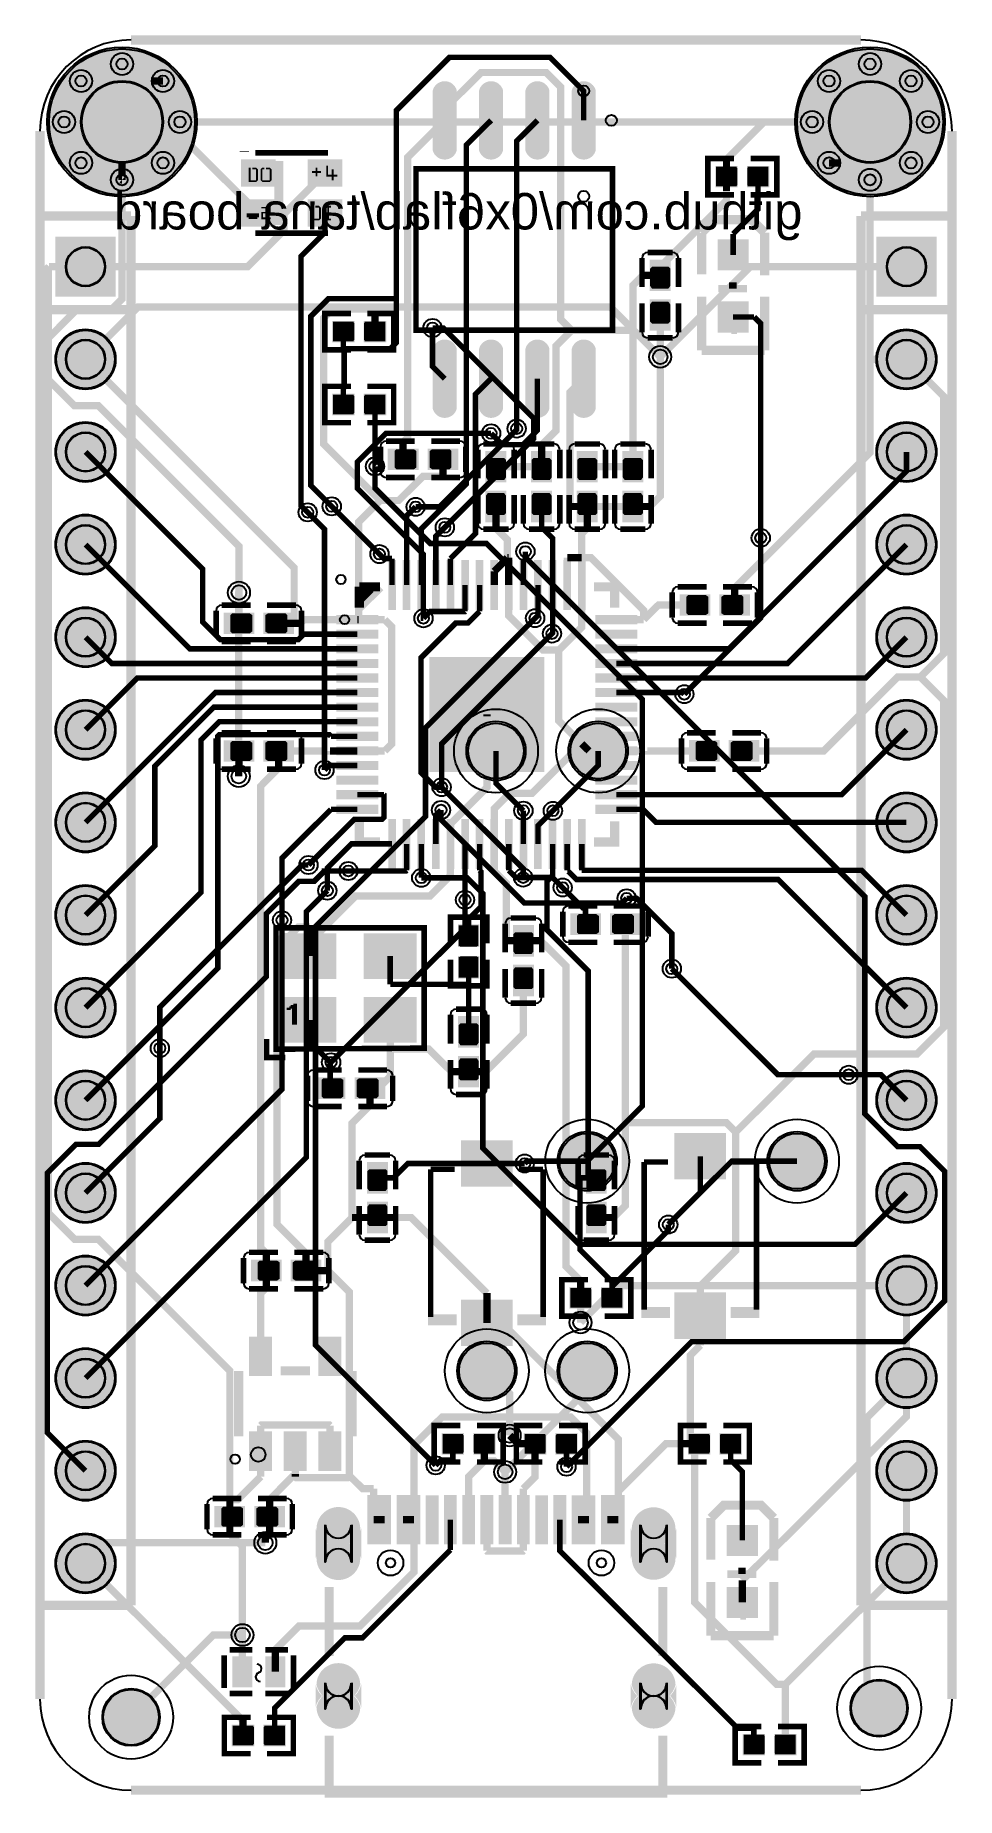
# Model space of a CAD drawing. Header units: millimetres. Extents: x -0.1 to 25.1, y -48.2 to 0.1.
import ezdxf

# ---------------------------------------------------------------- set-up
doc = ezdxf.new("R2010")
doc.units = ezdxf.units.MM
for name, color, linetype, true_color in [('BoardOutLine', 7, 'Continuous', 0xff00ff), ('BottomLayer', 7, 'Continuous', 0x0000ff), ('BottomPasteMaskLayer', 7, 'Continuous', 0x800000), ('BottomSilkLayer', 7, 'Continuous', 0x66cc33), ('BottomSolderMaskLayer', 7, 'Continuous', 0xaa00ff), ('Document', 7, 'Continuous', 0xffffff), ('Hole', 7, 'Continuous', 0x222222), ('Multi-Layer', 7, 'Continuous', 0xc0c0c0), ('TopLayer', 7, 'Continuous', 0xff0000), ('TopPasteMaskLayer', 7, 'Continuous', 0x808080), ('TopSilkLayer', 7, 'Continuous', 0xffcc00), ('TopSolderMaskLayer', 7, 'Continuous', 0x800080)]:
    doc.layers.add(name, color=color, linetype=linetype, true_color=true_color)
doc.styles.get("Standard").update_dxf_attribs({"font": 'arial.ttf'})

msp = doc.modelspace()

# ---------------------------------------------------------------- texts
at = {"layer": 'BottomSilkLayer', "text_generation_flag": 2}
msp.add_text('github.com/0x6flab/tana-board', height=1, dxfattribs=at).set_placement((20.9, -5.2))

# ---------------------------------------------------------------- hatches: boundary and pattern name
at = {"layer": 'BottomLayer'}
for points in [[(11.738, -19.5, 1), (13.262, -19.5, 1)], [(14.538, -19.5, 1), (16.062, -19.5, 1)], [(14.238, -30.75, 1), (15.762, -30.75, 1)], [(19.988, -30.75, 1), (21.512, -30.75, 1)], [(11.488, -36.5, 1), (13.012, -36.5, 1)], [(14.238, -36.5, 1), (15.762, -36.5, 1)], [(1.737, -45.999, 1), (3.261, -45.999, 1)], [(22.238, -45.75, 1), (23.762, -45.75, 1)]]:
    msp.add_hatch(color=256, dxfattribs=at).paths.add_polyline_path(points)
at = {"layer": 'BottomPasteMaskLayer'}
for points in [[(11.738, -19.5, 1), (13.262, -19.5, 1)], [(14.538, -19.5, 1), (16.062, -19.5, 1)], [(14.238, -30.75, 1), (15.762, -30.75, 1)], [(19.988, -30.75, 1), (21.512, -30.75, 1)], [(11.488, -36.5, 1), (13.012, -36.5, 1)], [(14.238, -36.5, 1), (15.762, -36.5, 1)], [(1.737, -45.999, 1), (3.261, -45.999, 1)], [(22.238, -45.75, 1), (23.762, -45.75, 1)]]:
    msp.add_hatch(color=256, dxfattribs=at).paths.add_polyline_path(points)
at = {"layer": 'BottomSolderMaskLayer'}
for points in [[(0.2, -2.25, 1), (4.301, -2.25, 1)], [(1.945, -0.662, 1), (2.555, -0.662, 1)], [(20.7, -2.25, 1), (24.802, -2.25, 1)], [(22.446, -0.662, 1), (23.056, -0.662, 1)], [(0.823, -1.128, 1), (1.433, -1.128, 1)], [(3.068, -1.128, 1), (3.678, -1.128, 1)], [(21.323, -1.128, 1), (21.933, -1.128, 1)], [(23.569, -1.128, 1), (24.179, -1.128, 1)], [(0.357, -2.25, 1), (0.967, -2.25, 1)], [(3.533, -2.25, 1), (4.143, -2.25, 1)], [(20.858, -2.25, 1), (21.468, -2.25, 1)], [(24.034, -2.25, 1), (24.644, -2.25, 1)], [(0.823, -3.373, 1), (1.433, -3.373, 1)], [(3.068, -3.373, 1), (3.678, -3.373, 1)], [(21.323, -3.373, 1), (21.933, -3.373, 1)], [(23.569, -3.373, 1), (24.179, -3.373, 1)], [(1.945, -3.838, 1), (2.555, -3.838, 1)], [(22.446, -3.838, 1), (23.056, -3.838, 1)], [(0.425, -5.395), (0.425, -7.045), (2.075, -7.045), (2.075, -5.395)], [(22.925, -5.395), (22.925, -7.045), (24.575, -7.045), (24.575, -5.395)], [(0.425, -8.76, 1), (2.076, -8.76, 1)], [(22.925, -8.76, 1), (24.575, -8.76, 1)], [(0.425, -11.3, 1), (2.076, -11.3, 1)], [(22.925, -11.3, 1), (24.575, -11.3, 1)], [(0.425, -13.84, 1), (2.076, -13.84, 1)], [(22.925, -13.84, 1), (24.575, -13.84, 1)], [(0.425, -16.38, 1), (2.076, -16.38, 1)], [(22.925, -16.38, 1), (24.575, -16.38, 1)], [(0.425, -18.92, 1), (2.076, -18.92, 1)], [(22.925, -18.92, 1), (24.575, -18.92, 1)], [(11.687, -19.5, 1), (13.313, -19.5, 1)], [(14.487, -19.5, 1), (16.113, -19.5, 1)], [(0.425, -21.46, 1), (2.076, -21.46, 1)], [(22.925, -21.46, 1), (24.575, -21.46, 1)], [(0.425, -24, 1), (2.076, -24, 1)], [(22.925, -24, 1), (24.575, -24, 1)], [(0.425, -26.54, 1), (2.076, -26.54, 1)], [(22.925, -26.54, 1), (24.575, -26.54, 1)], [(0.425, -29.08, 1), (2.076, -29.08, 1)], [(22.925, -29.08, 1), (24.575, -29.08, 1)], [(14.187, -30.75, 1), (15.813, -30.75, 1)], [(19.937, -30.75, 1), (21.563, -30.75, 1)], [(0.425, -31.62, 1), (2.076, -31.62, 1)], [(22.925, -31.62, 1), (24.575, -31.62, 1)], [(0.425, -34.16, 1), (2.076, -34.16, 1)], [(22.925, -34.16, 1), (24.575, -34.16, 1)], [(11.437, -36.5, 1), (13.063, -36.5, 1)], [(14.187, -36.5, 1), (15.813, -36.5, 1)], [(0.425, -36.7, 1), (2.076, -36.7, 1)], [(22.925, -36.7, 1), (24.575, -36.7, 1)], [(0.425, -39.24, 1), (2.076, -39.24, 1)], [(22.925, -39.24, 1), (24.575, -39.24, 1)], [(0.425, -41.78, 1), (2.076, -41.78, 1)], [(8.805, -40.825, -0.785398), (7.555, -40.825), (7.555, -41.645, -0.785398), (8.805, -41.645)], [(17.446, -40.825, -0.785398), (16.195, -40.825), (16.195, -41.645, -0.785398), (17.446, -41.645)], [(22.925, -41.78, 1), (24.575, -41.78, 1)], [(1.712, -45.999, 1), (3.287, -45.999, 1)], [(8.805, -45.107, -0.785398), (7.555, -45.107), (7.555, -45.724, -0.785398), (8.805, -45.724)], [(17.446, -45.107, -0.785398), (16.195, -45.107), (16.195, -45.724, -0.785398), (17.446, -45.724)], [(22.212, -45.75, 1), (23.787, -45.75, 1)]]:
    msp.add_hatch(color=256, dxfattribs=at).paths.add_polyline_path(points)
at = {"layer": 'Document'}
for points in [[(6.675, -3.32), (6.675, -5.08), (6.425, -5.08), (6.425, -3.32)], [(5.725, -3.5), (5.725, -3.9), (5.875, -3.9), (5.925, -3.9), (5.975, -3.85), (5.975, -3.55), (5.925, -3.5), (5.825, -3.5), (5.825, -3.55), (5.925, -3.55), (5.925, -3.85), (5.775, -3.85), (5.775, -3.5)], [(6.1, -3.5), (6.05, -3.55), (6.05, -3.85), (6.05, -3.85), (6.1, -3.9), (6.3, -3.9), (6.3, -3.9), (6.35, -3.85), (6.35, -3.55), (6.35, -3.55), (6.3, -3.5), (6.2, -3.5), (6.2, -3.55), (6.3, -3.55), (6.3, -3.85), (6.1, -3.85), (6.1, -3.55), (6.15, -3.55), (6.15, -3.5)], [(7.46, -3.6), (7.7, -3.6), (7.7, -3.65), (7.46, -3.65)], [(7.555, -3.745), (7.555, -3.505), (7.605, -3.505), (7.605, -3.745)], [(7.85, -3.45), (7.85, -3.75), (8, -3.75), (8, -3.85), (8.05, -3.85), (8.05, -3.75), (8.15, -3.75), (8.15, -3.7), (8.05, -3.7), (8.05, -3.55), (8, -3.55), (8, -3.7), (7.9, -3.7), (7.9, -3.45)], [(6.08, -4.58), (6.32, -4.58), (6.32, -4.76), (6.11, -4.76), (6.11, -4.87), (6.32, -4.87), (6.32, -4.92), (6.08, -4.92), (6.07, -4.92), (6.07, -4.91), (6.07, -4.72), (6.29, -4.72), (6.29, -4.62), (6.07, -4.62), (6.07, -4.58)], [(7.45, -4.55), (7.45, -4.95), (7.6, -4.95), (7.65, -4.95), (7.7, -4.9), (7.7, -4.6), (7.65, -4.55), (7.55, -4.55), (7.55, -4.6), (7.65, -4.6), (7.65, -4.9), (7.5, -4.9), (7.5, -4.55)], [(7.825, -4.95), (7.825, -4.9), (7.875, -4.9), (7.875, -4.6), (7.825, -4.6), (7.825, -4.55), (7.975, -4.55), (7.975, -4.6), (7.925, -4.6), (7.925, -4.9), (7.975, -4.9), (7.975, -4.95), (7.825, -4.95)], [(5.72, -4.865), (5.96, -4.865), (5.96, -4.915), (5.72, -4.915)], [(19.049, -5.555), (19.049, -6.216), (18.896, -6.216), (18.896, -5.555)], [(18.724, -7.684), (19.384, -7.684), (19.384, -7.837), (18.724, -7.837)], [(19.101, -7.409), (19.101, -8.07), (18.948, -8.07), (18.948, -7.409)], [(6.762, -26.536), (6.798, -26.536), (6.798, -26.608), (6.762, -26.608)], [(6.798, -26.536), (6.834, -26.536), (6.834, -26.608), (6.798, -26.608)], [(6.834, -26.5), (6.87, -26.5), (6.87, -26.608), (6.834, -26.608)], [(6.87, -26.464), (6.906, -26.464), (6.906, -26.572), (6.87, -26.572)], [(6.906, -26.464), (6.942, -26.464), (6.942, -27.004), (6.906, -27.004)], [(6.942, -26.428), (6.978, -26.428), (6.978, -27.004), (6.942, -27.004)], [(6.978, -26.428), (7.014, -26.428), (7.014, -27.004), (6.978, -27.004)], [(7.014, -26.428), (7.05, -26.428), (7.05, -27.004), (7.014, -27.004)], [(19.3, -40.806), (19.3, -41.466), (19.148, -41.466), (19.148, -40.806)], [(18.976, -42.934), (19.636, -42.934), (19.636, -43.087), (18.976, -43.087)], [(19.352, -42.659), (19.352, -43.32), (19.2, -43.32), (19.2, -42.659)]]:
    msp.add_hatch(color=256, dxfattribs=at).paths.add_polyline_path(points)
at = {"layer": 'Multi-Layer'}
for points in [[(0.25, -2.25, 1), (4.25, -2.25, 1)], [(1.945, -0.662, 1), (2.555, -0.662, 1)], [(20.751, -2.25, 1), (24.751, -2.25, 1)], [(22.446, -0.662, 1), (23.056, -0.662, 1)], [(0.823, -1.128, 1), (1.433, -1.128, 1)], [(3.068, -1.128, 1), (3.678, -1.128, 1)], [(21.323, -1.128, 1), (21.933, -1.128, 1)], [(23.569, -1.128, 1), (24.179, -1.128, 1)], [(0.357, -2.25, 1), (0.967, -2.25, 1)], [(3.533, -2.25, 1), (4.143, -2.25, 1)], [(20.858, -2.25, 1), (21.468, -2.25, 1)], [(24.034, -2.25, 1), (24.644, -2.25, 1)], [(0.823, -3.373, 1), (1.433, -3.373, 1)], [(3.068, -3.373, 1), (3.678, -3.373, 1)], [(21.323, -3.373, 1), (21.933, -3.373, 1)], [(23.569, -3.373, 1), (24.179, -3.373, 1)], [(1.945, -3.838, 1), (2.555, -3.838, 1)], [(22.446, -3.838, 1), (23.056, -3.838, 1)], [(0.45, -5.42), (0.45, -7.02), (2.05, -7.02), (2.05, -5.42)], [(22.95, -5.42), (22.95, -7.02), (24.55, -7.02), (24.55, -5.42)], [(0.45, -8.76, 1), (2.05, -8.76, 1)], [(22.95, -8.76, 1), (24.55, -8.76, 1)], [(0.45, -11.3, 1), (2.05, -11.3, 1)], [(22.95, -11.3, 1), (24.55, -11.3, 1)], [(0.45, -13.84, 1), (2.05, -13.84, 1)], [(22.95, -13.84, 1), (24.55, -13.84, 1)], [(0.45, -16.38, 1), (2.05, -16.38, 1)], [(22.95, -16.38, 1), (24.55, -16.38, 1)], [(0.45, -18.92, 1), (2.05, -18.92, 1)], [(22.95, -18.92, 1), (24.55, -18.92, 1)], [(0.45, -21.46, 1), (2.05, -21.46, 1)], [(22.95, -21.46, 1), (24.55, -21.46, 1)], [(0.45, -24, 1), (2.05, -24, 1)], [(22.95, -24, 1), (24.55, -24, 1)], [(0.45, -26.54, 1), (2.05, -26.54, 1)], [(22.95, -26.54, 1), (24.55, -26.54, 1)], [(0.45, -29.08, 1), (2.05, -29.08, 1)], [(22.95, -29.08, 1), (24.55, -29.08, 1)], [(0.45, -31.62, 1), (2.05, -31.62, 1)], [(22.95, -31.62, 1), (24.55, -31.62, 1)], [(0.45, -34.16, 1), (2.05, -34.16, 1)], [(22.95, -34.16, 1), (24.55, -34.16, 1)], [(0.45, -36.7, 1), (2.05, -36.7, 1)], [(22.95, -36.7, 1), (24.55, -36.7, 1)], [(0.45, -39.24, 1), (2.05, -39.24, 1)], [(22.95, -39.24, 1), (24.55, -39.24, 1)], [(0.45, -41.78, 1), (2.05, -41.78, 1)], [(8.78, -40.835, -0.785398), (7.58, -40.835), (7.58, -41.635, -0.785398), (8.78, -41.635)], [(17.42, -40.835, -0.785398), (16.22, -40.835), (16.22, -41.635, -0.785398), (17.42, -41.635)], [(22.95, -41.78, 1), (24.55, -41.78, 1)], [(8.78, -45.115, -0.785398), (7.58, -45.115), (7.58, -45.715, -0.785398), (8.78, -45.715)], [(17.42, -45.115, -0.785398), (16.22, -45.115), (16.22, -45.715, -0.785398), (17.42, -45.715)]]:
    msp.add_hatch(color=256, dxfattribs=at).paths.add_polyline_path(points)
at = {"layer": 'TopLayer'}
for points in [[(11.399, -3.006, -0.785398), (10.79, -3.006), (10.79, -1.41, -0.785398), (11.399, -1.41)], [(12.669, -3.006, -0.785398), (12.06, -3.006), (12.06, -1.41, -0.785398), (12.669, -1.41)], [(13.939, -3.006, -0.785398), (13.33, -3.006), (13.33, -1.41, -0.785398), (13.939, -1.41)], [(15.209, -3.006, -0.785398), (14.6, -3.006), (14.6, -1.41, -0.785398), (15.209, -1.41)], [(5.535, -3.3), (6.435, -3.3), (6.435, -4), (5.535, -4)], [(7.365, -3.3), (8.265, -3.3), (8.265, -4), (7.365, -4)], [(19.1, -4.02), (19.1, -3.48), (18.534, -3.48), (18.534, -4.02)], [(19.4, -4.02), (19.4, -3.48), (19.966, -3.48), (19.966, -4.02)], [(5.535, -4.4), (6.435, -4.4), (6.435, -5.1), (5.535, -5.1)], [(7.365, -4.4), (8.265, -4.4), (8.265, -5.1), (7.365, -5.1)], [(18.599, -5.498), (19.399, -5.498), (19.399, -6.298), (18.599, -6.298)], [(16.73, -6.85), (17.27, -6.85), (17.27, -6.06), (16.73, -6.06)], [(16.73, -7.15), (17.27, -7.15), (17.27, -7.94), (16.73, -7.94)], [(18.599, -7.2), (19.399, -7.2), (19.399, -8), (18.599, -8)], [(8.6, -8.27), (8.6, -7.73), (8.034, -7.73), (8.034, -8.27)], [(8.9, -8.27), (8.9, -7.73), (9.466, -7.73), (9.466, -8.27)], [(11.399, -10.09, -0.785398), (10.79, -10.09), (10.79, -8.495, -0.785398), (11.399, -8.495)], [(12.669, -10.09, -0.785398), (12.06, -10.09), (12.06, -8.495, -0.785398), (12.669, -8.495)], [(13.939, -10.09, -0.785398), (13.33, -10.09), (13.33, -8.495, -0.785398), (13.939, -8.495)], [(15.209, -10.09, -0.785398), (14.6, -10.09), (14.6, -8.495, -0.785398), (15.209, -8.495)], [(8.6, -10.27), (8.6, -9.73), (8.034, -9.73), (8.034, -10.27)], [(8.9, -10.27), (8.9, -9.73), (9.466, -9.73), (9.466, -10.27)], [(10.35, -11.771), (10.35, -11.231), (9.56, -11.231), (9.56, -11.771)], [(10.65, -11.771), (10.65, -11.231), (11.44, -11.231), (11.44, -11.771)], [(12.229, -12.1), (12.769, -12.1), (12.769, -11.31), (12.229, -11.31)], [(13.479, -12.1), (14.019, -12.1), (14.019, -11.31), (13.479, -11.31)], [(14.731, -12.1), (15.271, -12.1), (15.271, -11.31), (14.731, -11.31)], [(15.981, -12.1), (16.521, -12.1), (16.521, -11.31), (15.981, -11.31)], [(12.229, -12.4), (12.769, -12.4), (12.769, -13.191), (12.229, -13.191)], [(13.479, -12.4), (14.019, -12.4), (14.019, -13.191), (13.479, -13.191)], [(14.731, -12.4), (15.271, -12.4), (15.271, -13.191), (14.731, -13.191)], [(15.981, -12.4), (16.521, -12.4), (16.521, -13.191), (15.981, -13.191)], [(9.751, -14.399), (9.751, -15.5), (9.551, -15.5), (9.551, -14.399)], [(10.151, -14.399), (10.151, -15.5), (9.951, -15.5), (9.951, -14.399)], [(10.551, -14.399), (10.551, -15.5), (10.351, -15.5), (10.351, -14.399)], [(10.951, -14.399), (10.951, -15.5), (10.751, -15.5), (10.751, -14.399)], [(11.351, -14.399), (11.351, -15.5), (11.151, -15.5), (11.151, -14.399)], [(11.751, -14.399), (11.751, -15.5), (11.551, -15.5), (11.551, -14.399)], [(12.151, -14.399), (12.151, -15.5), (11.951, -15.5), (11.951, -14.399)], [(12.551, -14.399), (12.551, -15.5), (12.351, -15.5), (12.351, -14.399)], [(12.951, -14.399), (12.951, -15.5), (12.751, -15.5), (12.751, -14.399)], [(13.351, -14.399), (13.351, -15.5), (13.151, -15.5), (13.151, -14.399)], [(13.751, -14.399), (13.751, -15.5), (13.551, -15.5), (13.551, -14.399)], [(14.151, -14.399), (14.151, -15.5), (13.951, -15.5), (13.951, -14.399)], [(14.551, -14.399), (14.551, -15.5), (14.351, -15.5), (14.351, -14.399)], [(14.951, -14.399), (14.951, -15.5), (14.751, -15.5), (14.751, -14.399)], [(18.349, -15.229), (18.349, -15.769), (17.559, -15.769), (17.559, -15.229)], [(18.649, -15.229), (18.649, -15.769), (19.439, -15.769), (19.439, -15.229)], [(5.85, -16.27), (5.85, -15.73), (5.06, -15.73), (5.06, -16.27)], [(6.15, -16.27), (6.15, -15.73), (6.94, -15.73), (6.94, -16.27)], [(8.151, -15.799), (9.251, -15.799), (9.251, -15.999), (8.151, -15.999)], [(16.351, -15.999), (15.251, -15.999), (15.251, -15.799), (16.351, -15.799)], [(8.151, -16.199), (9.251, -16.199), (9.251, -16.399), (8.151, -16.399)], [(16.351, -16.399), (15.251, -16.399), (15.251, -16.199), (16.351, -16.199)], [(8.151, -16.599), (9.251, -16.599), (9.251, -16.799), (8.151, -16.799)], [(16.351, -16.799), (15.251, -16.799), (15.251, -16.599), (16.351, -16.599)], [(8.151, -17), (9.251, -17), (9.251, -17.2), (8.151, -17.2)], [(8.151, -17.399), (9.251, -17.399), (9.251, -17.599), (8.151, -17.599)], [(10.701, -16.949), (13.801, -16.949), (13.801, -20.049), (10.701, -20.049)], [(16.351, -17.2), (15.251, -17.2), (15.251, -17), (16.351, -17)], [(16.351, -17.599), (15.251, -17.599), (15.251, -17.399), (16.351, -17.399)], [(8.151, -17.799), (9.251, -17.799), (9.251, -17.999), (8.151, -17.999)], [(16.351, -17.999), (15.251, -17.999), (15.251, -17.799), (16.351, -17.799)], [(8.151, -18.199), (9.251, -18.199), (9.251, -18.399), (8.151, -18.399)], [(16.351, -18.399), (15.251, -18.399), (15.251, -18.199), (16.351, -18.199)], [(8.151, -18.599), (9.251, -18.599), (9.251, -18.799), (8.151, -18.799)], [(16.351, -18.799), (15.251, -18.799), (15.251, -18.599), (16.351, -18.599)], [(5.85, -19.77), (5.85, -19.23), (5.06, -19.23), (5.06, -19.77)], [(6.15, -19.77), (6.15, -19.23), (6.94, -19.23), (6.94, -19.77)], [(8.151, -19), (9.251, -19), (9.251, -19.2), (8.151, -19.2)], [(16.351, -19.2), (15.251, -19.2), (15.251, -19), (16.351, -19)], [(18.6, -19.23), (18.6, -19.77), (17.81, -19.77), (17.81, -19.23)], [(18.9, -19.23), (18.9, -19.77), (19.69, -19.77), (19.69, -19.23)], [(8.151, -19.399), (9.251, -19.399), (9.251, -19.599), (8.151, -19.599)], [(8.151, -19.799), (9.251, -19.799), (9.251, -19.999), (8.151, -19.999)], [(16.351, -19.599), (15.251, -19.599), (15.251, -19.399), (16.351, -19.399)], [(16.351, -19.999), (15.251, -19.999), (15.251, -19.799), (16.351, -19.799)], [(8.151, -20.199), (9.251, -20.199), (9.251, -20.399), (8.151, -20.399)], [(16.351, -20.399), (15.251, -20.399), (15.251, -20.199), (16.351, -20.199)], [(8.151, -20.599), (9.251, -20.599), (9.251, -20.799), (8.151, -20.799)], [(16.351, -20.799), (15.251, -20.799), (15.251, -20.599), (16.351, -20.599)], [(8.151, -21), (9.251, -21), (9.251, -21.2), (8.151, -21.2)], [(16.351, -21.2), (15.251, -21.2), (15.251, -21), (16.351, -21)], [(9.551, -22.599), (9.551, -21.499), (9.751, -21.499), (9.751, -22.599)], [(9.951, -22.599), (9.951, -21.499), (10.151, -21.499), (10.151, -22.599)], [(10.351, -22.599), (10.351, -21.499), (10.551, -21.499), (10.551, -22.599)], [(10.751, -22.599), (10.751, -21.499), (10.951, -21.499), (10.951, -22.599)], [(11.151, -22.599), (11.151, -21.499), (11.351, -21.499), (11.351, -22.599)], [(11.551, -22.599), (11.551, -21.499), (11.751, -21.499), (11.751, -22.599)], [(11.951, -22.599), (11.951, -21.499), (12.151, -21.499), (12.151, -22.599)], [(12.351, -22.599), (12.351, -21.499), (12.551, -21.499), (12.551, -22.599)], [(12.751, -22.599), (12.751, -21.499), (12.951, -21.499), (12.951, -22.599)], [(13.151, -22.599), (13.151, -21.499), (13.351, -21.499), (13.351, -22.599)], [(13.551, -22.599), (13.551, -21.499), (13.751, -21.499), (13.751, -22.599)], [(13.951, -22.599), (13.951, -21.499), (14.151, -21.499), (14.151, -22.599)], [(14.351, -22.599), (14.351, -21.499), (14.551, -21.499), (14.551, -22.599)], [(14.751, -22.599), (14.751, -21.499), (14.951, -21.499), (14.951, -22.599)], [(15.349, -23.979), (15.349, -24.519), (14.559, -24.519), (14.559, -23.979)], [(15.649, -23.979), (15.649, -24.519), (16.439, -24.519), (16.439, -23.979)], [(6.7, -24.525), (8.1, -24.525), (8.1, -25.725), (6.7, -25.725)], [(8.9, -24.525), (10.3, -24.525), (10.3, -25.725), (8.9, -25.725)], [(11.48, -24.85), (12.02, -24.85), (12.02, -24.284), (11.48, -24.284)], [(13.521, -25.1), (12.981, -25.1), (12.981, -24.31), (13.521, -24.31)], [(11.48, -25.15), (12.02, -25.15), (12.02, -25.716), (11.48, -25.716)], [(13.521, -25.4), (12.981, -25.4), (12.981, -26.19), (13.521, -26.19)], [(6.7, -26.275), (8.1, -26.275), (8.1, -27.475), (6.7, -27.475)], [(8.9, -26.275), (10.3, -26.275), (10.3, -27.475), (8.9, -27.475)], [(12.02, -27.6), (11.48, -27.6), (11.48, -26.81), (12.02, -26.81)], [(12.02, -27.9), (11.48, -27.9), (11.48, -28.69), (12.02, -28.69)], [(8.35, -28.48), (8.35, -29.02), (7.56, -29.02), (7.56, -28.48)], [(8.65, -28.48), (8.65, -29.02), (9.44, -29.02), (9.44, -28.48)], [(12.93, -31.43), (11.57, -31.43), (11.57, -30.2), (12.93, -30.2)], [(18.78, -31.229), (17.42, -31.229), (17.42, -29.999), (18.78, -29.999)], [(8.98, -31.6), (9.52, -31.6), (9.52, -30.81), (8.98, -30.81)], [(14.98, -31.6), (15.52, -31.6), (15.52, -30.81), (14.98, -30.81)], [(8.98, -31.9), (9.52, -31.9), (9.52, -32.69), (8.98, -32.69)], [(14.98, -31.9), (15.52, -31.9), (15.52, -32.69), (14.98, -32.69)], [(6.6, -33.48), (6.6, -34.02), (5.81, -34.02), (5.81, -33.48)], [(6.9, -33.48), (6.9, -34.02), (7.69, -34.02), (7.69, -33.48)], [(15.1, -34.23), (15.1, -34.77), (14.534, -34.77), (14.534, -34.23)], [(15.4, -34.23), (15.4, -34.77), (15.966, -34.77), (15.966, -34.23)], [(12.93, -34.57), (11.57, -34.57), (11.57, -35.8), (12.93, -35.8)], [(18.78, -34.369), (17.42, -34.369), (17.42, -35.599), (18.78, -35.599)], [(6.35, -35.6), (6.35, -36.6), (5.75, -36.6), (5.75, -35.6)], [(8.25, -35.6), (8.25, -36.6), (7.65, -36.6), (7.65, -35.6)], [(6.35, -38.2), (6.35, -39.2), (5.75, -39.2), (5.75, -38.2)], [(7.3, -38.2), (7.3, -39.2), (6.7, -39.2), (6.7, -38.2)], [(8.25, -38.2), (8.25, -39.2), (7.65, -39.2), (7.65, -38.2)], [(11.6, -38.77), (11.6, -38.23), (11.034, -38.23), (11.034, -38.77)], [(11.9, -38.77), (11.9, -38.23), (12.466, -38.23), (12.466, -38.77)], [(13.85, -38.23), (13.85, -38.77), (13.284, -38.77), (13.284, -38.23)], [(14.15, -38.23), (14.15, -38.77), (14.716, -38.77), (14.716, -38.23)], [(18.35, -38.77), (18.35, -38.23), (17.784, -38.23), (17.784, -38.77)], [(18.65, -38.77), (18.65, -38.23), (19.216, -38.23), (19.216, -38.77)], [(9, -39.935), (9.3, -39.935), (9.3, -41.235), (9, -41.235)], [(9.3, -39.935), (9.6, -39.935), (9.6, -41.235), (9.3, -41.235)], [(9.8, -39.935), (10.1, -39.935), (10.1, -41.235), (9.8, -41.235)], [(10.1, -39.935), (10.4, -39.935), (10.4, -41.235), (10.1, -41.235)], [(10.6, -39.935), (10.9, -39.935), (10.9, -41.235), (10.6, -41.235)], [(11.1, -39.935), (11.4, -39.935), (11.4, -41.235), (11.1, -41.235)], [(11.6, -39.935), (11.9, -39.935), (11.9, -41.235), (11.6, -41.235)], [(12.1, -39.935), (12.4, -39.935), (12.4, -41.235), (12.1, -41.235)], [(12.6, -39.935), (12.9, -39.935), (12.9, -41.235), (12.6, -41.235)], [(13.1, -39.935), (13.4, -39.935), (13.4, -41.235), (13.1, -41.235)], [(13.6, -39.935), (13.9, -39.935), (13.9, -41.235), (13.6, -41.235)], [(14.1, -39.935), (14.4, -39.935), (14.4, -41.235), (14.1, -41.235)], [(14.6, -39.935), (14.9, -39.935), (14.9, -41.235), (14.6, -41.235)], [(14.9, -39.935), (15.2, -39.935), (15.2, -41.235), (14.9, -41.235)], [(15.4, -39.935), (15.7, -39.935), (15.7, -41.235), (15.4, -41.235)], [(15.7, -39.935), (16, -39.935), (16, -41.235), (15.7, -41.235)], [(5.6, -40.23), (5.6, -40.77), (4.81, -40.77), (4.81, -40.23)], [(5.9, -40.23), (5.9, -40.77), (6.69, -40.77), (6.69, -40.23)], [(18.851, -40.748), (19.651, -40.748), (19.651, -41.548), (18.851, -41.548)], [(18.851, -42.45), (19.651, -42.45), (19.651, -43.25), (18.851, -43.25)], [(5.8, -45.15), (5.3, -45.15), (5.3, -44.35), (5.8, -44.35)], [(6.7, -45.15), (6.2, -45.15), (6.2, -44.35), (6.7, -44.35)], [(5.85, -46.77), (5.85, -46.23), (5.284, -46.23), (5.284, -46.77)], [(6.15, -46.77), (6.15, -46.23), (6.716, -46.23), (6.716, -46.77)], [(19.85, -46.48), (19.85, -47.02), (19.284, -47.02), (19.284, -46.48)], [(20.15, -46.48), (20.15, -47.02), (20.716, -47.02), (20.716, -46.48)]]:
    msp.add_hatch(color=256, dxfattribs=at).paths.add_polyline_path(points)
at = {"layer": 'TopPasteMaskLayer'}
for points in [[(11.399, -3.006, -0.785398), (10.79, -3.006), (10.79, -1.41, -0.785398), (11.399, -1.41)], [(12.669, -3.006, -0.785398), (12.06, -3.006), (12.06, -1.41, -0.785398), (12.669, -1.41)], [(13.939, -3.006, -0.785398), (13.33, -3.006), (13.33, -1.41, -0.785398), (13.939, -1.41)], [(15.209, -3.006, -0.785398), (14.6, -3.006), (14.6, -1.41, -0.785398), (15.209, -1.41)], [(5.535, -3.3), (6.435, -3.3), (6.435, -4), (5.535, -4)], [(7.365, -3.3), (8.265, -3.3), (8.265, -4), (7.365, -4)], [(19.115, -3.98), (19.115, -3.52), (19.075, -3.48), (18.574, -3.48), (18.534, -3.52), (18.534, -3.98), (18.574, -4.02), (19.075, -4.02)], [(19.385, -3.98), (19.385, -3.52), (19.425, -3.48), (19.926, -3.48), (19.966, -3.52), (19.966, -3.98), (19.926, -4.02), (19.425, -4.02)], [(5.535, -4.4), (6.435, -4.4), (6.435, -5.1), (5.535, -5.1)], [(7.365, -4.4), (8.265, -4.4), (8.265, -5.1), (7.365, -5.1)], [(18.599, -5.498), (19.399, -5.498), (19.399, -6.298), (18.599, -6.298)], [(17.225, -6.82), (16.775, -6.82), (16.725, -6.75), (16.725, -6.27), (16.775, -6.22), (17.225, -6.22), (17.275, -6.27), (17.275, -6.75)], [(17.225, -7.78), (16.775, -7.78), (16.725, -7.73), (16.725, -7.25), (16.775, -7.18), (17.225, -7.18), (17.275, -7.25), (17.275, -7.73)], [(18.599, -7.2), (19.399, -7.2), (19.399, -8), (18.599, -8)], [(8.615, -8.23), (8.615, -7.77), (8.575, -7.73), (8.074, -7.73), (8.034, -7.77), (8.034, -8.23), (8.074, -8.27), (8.575, -8.27)], [(8.885, -8.23), (8.885, -7.77), (8.925, -7.73), (9.426, -7.73), (9.466, -7.77), (9.466, -8.23), (9.426, -8.27), (8.925, -8.27)], [(11.399, -10.09, -0.785398), (10.79, -10.09), (10.79, -8.495, -0.785398), (11.399, -8.495)], [(12.669, -10.09, -0.785398), (12.06, -10.09), (12.06, -8.495, -0.785398), (12.669, -8.495)], [(13.939, -10.09, -0.785398), (13.33, -10.09), (13.33, -8.495, -0.785398), (13.939, -8.495)], [(15.209, -10.09, -0.785398), (14.6, -10.09), (14.6, -8.495, -0.785398), (15.209, -8.495)], [(8.615, -10.23), (8.615, -9.77), (8.575, -9.73), (8.074, -9.73), (8.034, -9.77), (8.034, -10.23), (8.074, -10.27), (8.575, -10.27)], [(8.885, -10.23), (8.885, -9.77), (8.925, -9.73), (9.426, -9.73), (9.466, -9.77), (9.466, -10.23), (9.426, -10.27), (8.925, -10.27)], [(10.32, -11.276), (10.32, -11.726), (10.25, -11.776), (9.77, -11.776), (9.72, -11.726), (9.72, -11.276), (9.77, -11.226), (10.25, -11.226)], [(11.28, -11.276), (11.28, -11.726), (11.23, -11.776), (10.75, -11.776), (10.68, -11.726), (10.68, -11.276), (10.75, -11.226), (11.23, -11.226)], [(12.724, -12.07), (12.274, -12.07), (12.224, -12), (12.224, -11.52), (12.274, -11.47), (12.724, -11.47), (12.774, -11.52), (12.774, -12)], [(13.974, -12.07), (13.524, -12.07), (13.474, -12), (13.474, -11.52), (13.524, -11.47), (13.974, -11.47), (14.024, -11.52), (14.024, -12)], [(15.226, -12.07), (14.776, -12.07), (14.726, -12), (14.726, -11.52), (14.776, -11.47), (15.226, -11.47), (15.276, -11.52), (15.276, -12)], [(16.476, -12.07), (16.026, -12.07), (15.976, -12), (15.976, -11.52), (16.026, -11.47), (16.476, -11.47), (16.526, -11.52), (16.526, -12)], [(12.724, -13.03), (12.274, -13.03), (12.224, -12.98), (12.224, -12.5), (12.274, -12.43), (12.724, -12.43), (12.774, -12.5), (12.774, -12.98)], [(13.974, -13.03), (13.524, -13.03), (13.474, -12.98), (13.474, -12.5), (13.524, -12.43), (13.974, -12.43), (14.024, -12.5), (14.024, -12.98)], [(15.226, -13.03), (14.776, -13.03), (14.726, -12.98), (14.726, -12.5), (14.776, -12.43), (15.226, -12.43), (15.276, -12.5), (15.276, -12.98)], [(16.476, -13.03), (16.026, -13.03), (15.976, -12.98), (15.976, -12.5), (16.026, -12.43), (16.476, -12.43), (16.526, -12.5), (16.526, -12.98)], [(9.751, -14.399), (9.751, -15.5), (9.551, -15.5), (9.551, -14.399)], [(10.151, -14.399), (10.151, -15.5), (9.951, -15.5), (9.951, -14.399)], [(10.551, -14.399), (10.551, -15.5), (10.351, -15.5), (10.351, -14.399)], [(10.951, -14.399), (10.951, -15.5), (10.751, -15.5), (10.751, -14.399)], [(11.351, -14.399), (11.351, -15.5), (11.151, -15.5), (11.151, -14.399)], [(11.751, -14.399), (11.751, -15.5), (11.551, -15.5), (11.551, -14.399)], [(12.151, -14.399), (12.151, -15.5), (11.951, -15.5), (11.951, -14.399)], [(12.551, -14.399), (12.551, -15.5), (12.351, -15.5), (12.351, -14.399)], [(12.951, -14.399), (12.951, -15.5), (12.751, -15.5), (12.751, -14.399)], [(13.351, -14.399), (13.351, -15.5), (13.151, -15.5), (13.151, -14.399)], [(13.751, -14.399), (13.751, -15.5), (13.551, -15.5), (13.551, -14.399)], [(14.151, -14.399), (14.151, -15.5), (13.951, -15.5), (13.951, -14.399)], [(14.551, -14.399), (14.551, -15.5), (14.351, -15.5), (14.351, -14.399)], [(14.951, -14.399), (14.951, -15.5), (14.751, -15.5), (14.751, -14.399)], [(17.719, -15.724), (17.719, -15.274), (17.769, -15.224), (18.249, -15.224), (18.319, -15.274), (18.319, -15.724), (18.249, -15.774), (17.769, -15.774)], [(18.679, -15.724), (18.679, -15.274), (18.749, -15.224), (19.229, -15.224), (19.279, -15.274), (19.279, -15.724), (19.229, -15.774), (18.749, -15.774)], [(5.82, -15.775), (5.82, -16.225), (5.75, -16.275), (5.27, -16.275), (5.22, -16.225), (5.22, -15.775), (5.27, -15.725), (5.75, -15.725)], [(6.78, -15.775), (6.78, -16.225), (6.73, -16.275), (6.25, -16.275), (6.18, -16.225), (6.18, -15.775), (6.25, -15.725), (6.73, -15.725)], [(8.151, -15.799), (9.251, -15.799), (9.251, -15.999), (8.151, -15.999)], [(16.351, -15.999), (15.251, -15.999), (15.251, -15.799), (16.351, -15.799)], [(8.151, -16.199), (9.251, -16.199), (9.251, -16.399), (8.151, -16.399)], [(16.351, -16.399), (15.251, -16.399), (15.251, -16.199), (16.351, -16.199)], [(8.151, -16.599), (9.251, -16.599), (9.251, -16.799), (8.151, -16.799)], [(16.351, -16.799), (15.251, -16.799), (15.251, -16.599), (16.351, -16.599)], [(8.151, -17), (9.251, -17), (9.251, -17.2), (8.151, -17.2)], [(8.151, -17.399), (9.251, -17.399), (9.251, -17.599), (8.151, -17.599)], [(10.701, -16.949), (13.801, -16.949), (13.801, -20.049), (10.701, -20.049)], [(16.351, -17.2), (15.251, -17.2), (15.251, -17), (16.351, -17)], [(16.351, -17.599), (15.251, -17.599), (15.251, -17.399), (16.351, -17.399)], [(8.151, -17.799), (9.251, -17.799), (9.251, -17.999), (8.151, -17.999)], [(16.351, -17.999), (15.251, -17.999), (15.251, -17.799), (16.351, -17.799)], [(8.151, -18.199), (9.251, -18.199), (9.251, -18.399), (8.151, -18.399)], [(16.351, -18.399), (15.251, -18.399), (15.251, -18.199), (16.351, -18.199)], [(8.151, -18.599), (9.251, -18.599), (9.251, -18.799), (8.151, -18.799)], [(16.351, -18.799), (15.251, -18.799), (15.251, -18.599), (16.351, -18.599)], [(5.82, -19.275), (5.82, -19.725), (5.75, -19.775), (5.27, -19.775), (5.22, -19.725), (5.22, -19.275), (5.27, -19.225), (5.75, -19.225)], [(6.78, -19.275), (6.78, -19.725), (6.73, -19.775), (6.25, -19.775), (6.18, -19.725), (6.18, -19.275), (6.25, -19.225), (6.73, -19.225)], [(8.151, -19), (9.251, -19), (9.251, -19.2), (8.151, -19.2)], [(16.351, -19.2), (15.251, -19.2), (15.251, -19), (16.351, -19)], [(17.97, -19.725), (17.97, -19.275), (18.02, -19.225), (18.5, -19.225), (18.57, -19.275), (18.57, -19.725), (18.5, -19.775), (18.02, -19.775)], [(18.93, -19.725), (18.93, -19.275), (19, -19.225), (19.48, -19.225), (19.53, -19.275), (19.53, -19.725), (19.48, -19.775), (19, -19.775)], [(8.151, -19.399), (9.251, -19.399), (9.251, -19.599), (8.151, -19.599)], [(8.151, -19.799), (9.251, -19.799), (9.251, -19.999), (8.151, -19.999)], [(16.351, -19.599), (15.251, -19.599), (15.251, -19.399), (16.351, -19.399)], [(16.351, -19.999), (15.251, -19.999), (15.251, -19.799), (16.351, -19.799)], [(8.151, -20.199), (9.251, -20.199), (9.251, -20.399), (8.151, -20.399)], [(16.351, -20.399), (15.251, -20.399), (15.251, -20.199), (16.351, -20.199)], [(8.151, -20.599), (9.251, -20.599), (9.251, -20.799), (8.151, -20.799)], [(16.351, -20.799), (15.251, -20.799), (15.251, -20.599), (16.351, -20.599)], [(8.151, -21), (9.251, -21), (9.251, -21.2), (8.151, -21.2)], [(16.351, -21.2), (15.251, -21.2), (15.251, -21), (16.351, -21)], [(9.551, -22.599), (9.551, -21.499), (9.751, -21.499), (9.751, -22.599)], [(9.951, -22.599), (9.951, -21.499), (10.151, -21.499), (10.151, -22.599)], [(10.351, -22.599), (10.351, -21.499), (10.551, -21.499), (10.551, -22.599)], [(10.751, -22.599), (10.751, -21.499), (10.951, -21.499), (10.951, -22.599)], [(11.151, -22.599), (11.151, -21.499), (11.351, -21.499), (11.351, -22.599)], [(11.551, -22.599), (11.551, -21.499), (11.751, -21.499), (11.751, -22.599)], [(11.951, -22.599), (11.951, -21.499), (12.151, -21.499), (12.151, -22.599)], [(12.351, -22.599), (12.351, -21.499), (12.551, -21.499), (12.551, -22.599)], [(12.751, -22.599), (12.751, -21.499), (12.951, -21.499), (12.951, -22.599)], [(13.151, -22.599), (13.151, -21.499), (13.351, -21.499), (13.351, -22.599)], [(13.551, -22.599), (13.551, -21.499), (13.751, -21.499), (13.751, -22.599)], [(13.951, -22.599), (13.951, -21.499), (14.151, -21.499), (14.151, -22.599)], [(14.351, -22.599), (14.351, -21.499), (14.551, -21.499), (14.551, -22.599)], [(14.751, -22.599), (14.751, -21.499), (14.951, -21.499), (14.951, -22.599)], [(14.719, -24.474), (14.719, -24.024), (14.769, -23.974), (15.249, -23.974), (15.319, -24.024), (15.319, -24.474), (15.249, -24.524), (14.769, -24.524)], [(15.679, -24.474), (15.679, -24.024), (15.749, -23.974), (16.229, -23.974), (16.279, -24.024), (16.279, -24.474), (16.229, -24.524), (15.749, -24.524)], [(6.7, -24.525), (8.1, -24.525), (8.1, -25.725), (6.7, -25.725)], [(8.9, -24.525), (10.3, -24.525), (10.3, -25.725), (8.9, -25.725)], [(11.52, -24.865), (11.98, -24.865), (12.02, -24.825), (12.02, -24.324), (11.98, -24.284), (11.52, -24.284), (11.48, -24.324), (11.48, -24.825)], [(13.026, -24.47), (13.476, -24.47), (13.526, -24.52), (13.526, -25), (13.476, -25.07), (13.026, -25.07), (12.976, -25), (12.976, -24.52)], [(11.52, -25.135), (11.98, -25.135), (12.02, -25.175), (12.02, -25.676), (11.98, -25.716), (11.52, -25.716), (11.48, -25.676), (11.48, -25.175)], [(13.026, -25.43), (13.476, -25.43), (13.526, -25.5), (13.526, -25.98), (13.476, -26.03), (13.026, -26.03), (12.976, -25.98), (12.976, -25.5)], [(6.7, -26.275), (8.1, -26.275), (8.1, -27.475), (6.7, -27.475)], [(8.9, -26.275), (10.3, -26.275), (10.3, -27.475), (8.9, -27.475)], [(11.525, -26.97), (11.975, -26.97), (12.025, -27.02), (12.025, -27.5), (11.975, -27.57), (11.525, -27.57), (11.475, -27.5), (11.475, -27.02)], [(11.525, -27.93), (11.975, -27.93), (12.025, -28), (12.025, -28.48), (11.975, -28.53), (11.525, -28.53), (11.475, -28.48), (11.475, -28)], [(7.72, -28.975), (7.72, -28.525), (7.77, -28.475), (8.25, -28.475), (8.32, -28.525), (8.32, -28.975), (8.25, -29.025), (7.77, -29.025)], [(8.68, -28.975), (8.68, -28.525), (8.75, -28.475), (9.23, -28.475), (9.28, -28.525), (9.28, -28.975), (9.23, -29.025), (8.75, -29.025)], [(12.93, -31.43), (11.57, -31.43), (11.57, -30.2), (12.93, -30.2)], [(18.78, -31.229), (17.42, -31.229), (17.42, -29.999), (18.78, -29.999)], [(9.475, -31.57), (9.025, -31.57), (8.975, -31.5), (8.975, -31.02), (9.025, -30.97), (9.475, -30.97), (9.525, -31.02), (9.525, -31.5)], [(15.475, -31.57), (15.025, -31.57), (14.975, -31.5), (14.975, -31.02), (15.025, -30.97), (15.475, -30.97), (15.525, -31.02), (15.525, -31.5)], [(9.475, -32.53), (9.025, -32.53), (8.975, -32.48), (8.975, -32), (9.025, -31.93), (9.475, -31.93), (9.525, -32), (9.525, -32.48)], [(15.475, -32.53), (15.025, -32.53), (14.975, -32.48), (14.975, -32), (15.025, -31.93), (15.475, -31.93), (15.525, -32), (15.525, -32.48)], [(5.97, -33.975), (5.97, -33.525), (6.02, -33.475), (6.5, -33.475), (6.57, -33.525), (6.57, -33.975), (6.5, -34.025), (6.02, -34.025)], [(6.93, -33.975), (6.93, -33.525), (7, -33.475), (7.48, -33.475), (7.53, -33.525), (7.53, -33.975), (7.48, -34.025), (7, -34.025)], [(15.115, -34.27), (15.115, -34.73), (15.075, -34.77), (14.574, -34.77), (14.534, -34.73), (14.534, -34.27), (14.574, -34.23), (15.075, -34.23)], [(15.385, -34.27), (15.385, -34.73), (15.425, -34.77), (15.926, -34.77), (15.966, -34.73), (15.966, -34.27), (15.926, -34.23), (15.425, -34.23)], [(12.93, -34.57), (11.57, -34.57), (11.57, -35.8), (12.93, -35.8)], [(18.78, -34.369), (17.42, -34.369), (17.42, -35.599), (18.78, -35.599)], [(6.35, -35.6), (6.35, -36.6), (5.75, -36.6), (5.75, -35.6)], [(8.25, -35.6), (8.25, -36.6), (7.65, -36.6), (7.65, -35.6)], [(6.35, -38.2), (6.35, -39.2), (5.75, -39.2), (5.75, -38.2)], [(7.3, -38.2), (7.3, -39.2), (6.7, -39.2), (6.7, -38.2)], [(8.25, -38.2), (8.25, -39.2), (7.65, -39.2), (7.65, -38.2)], [(11.615, -38.73), (11.615, -38.27), (11.575, -38.23), (11.074, -38.23), (11.034, -38.27), (11.034, -38.73), (11.074, -38.77), (11.575, -38.77)], [(11.885, -38.73), (11.885, -38.27), (11.925, -38.23), (12.426, -38.23), (12.466, -38.27), (12.466, -38.73), (12.426, -38.77), (11.925, -38.77)], [(13.865, -38.27), (13.865, -38.73), (13.825, -38.77), (13.324, -38.77), (13.284, -38.73), (13.284, -38.27), (13.324, -38.23), (13.825, -38.23)], [(14.135, -38.27), (14.135, -38.73), (14.175, -38.77), (14.676, -38.77), (14.716, -38.73), (14.716, -38.27), (14.676, -38.23), (14.175, -38.23)], [(18.365, -38.73), (18.365, -38.27), (18.325, -38.23), (17.824, -38.23), (17.784, -38.27), (17.784, -38.73), (17.824, -38.77), (18.325, -38.77)], [(18.635, -38.73), (18.635, -38.27), (18.675, -38.23), (19.176, -38.23), (19.216, -38.27), (19.216, -38.73), (19.176, -38.77), (18.675, -38.77)], [(9.05, -39.99), (9.55, -39.99), (9.55, -41.18), (9.05, -41.18)], [(9.85, -39.99), (10.35, -39.99), (10.35, -41.18), (9.85, -41.18)], [(10.6, -39.94), (10.9, -39.94), (10.9, -41.23), (10.6, -41.23)], [(11.1, -39.94), (11.4, -39.94), (11.4, -41.23), (11.1, -41.23)], [(11.6, -39.94), (11.9, -39.94), (11.9, -41.23), (11.6, -41.23)], [(12.1, -39.94), (12.4, -39.94), (12.4, -41.23), (12.1, -41.23)], [(12.6, -39.94), (12.9, -39.94), (12.9, -41.23), (12.6, -41.23)], [(13.1, -39.94), (13.4, -39.94), (13.4, -41.23), (13.1, -41.23)], [(13.6, -39.94), (13.9, -39.94), (13.9, -41.23), (13.6, -41.23)], [(14.1, -39.94), (14.4, -39.94), (14.4, -41.23), (14.1, -41.23)], [(14.65, -39.99), (15.15, -39.99), (15.15, -41.18), (14.65, -41.18)], [(15.45, -39.99), (15.95, -39.99), (15.95, -41.18), (15.45, -41.18)], [(4.97, -40.725), (4.97, -40.275), (5.02, -40.225), (5.5, -40.225), (5.57, -40.275), (5.57, -40.725), (5.5, -40.775), (5.02, -40.775)], [(5.93, -40.725), (5.93, -40.275), (6, -40.225), (6.48, -40.225), (6.53, -40.275), (6.53, -40.725), (6.48, -40.775), (6, -40.775)], [(7.58, -40.835), (7.581, -40.8), (7.585, -40.764), (7.59, -40.729), (7.597, -40.694), (7.606, -40.66), (7.618, -40.626), (7.631, -40.593), (7.647, -40.561), (7.664, -40.53), (7.683, -40.5), (7.703, -40.471), (7.726, -40.443), (7.75, -40.417), (7.775, -40.392), (7.802, -40.369), (7.831, -40.348), (7.86, -40.328), (7.891, -40.31), (7.922, -40.293), (7.955, -40.279), (7.988, -40.267), (8.022, -40.256), (8.057, -40.248), (8.092, -40.242), (8.127, -40.237), (8.163, -40.235), (8.198, -40.235), (8.234, -40.237), (8.269, -40.242), (8.304, -40.248), (8.338, -40.256), (8.372, -40.267), (8.406, -40.279), (8.438, -40.293), (8.47, -40.31), (8.501, -40.328), (8.53, -40.348), (8.558, -40.369), (8.585, -40.392), (8.611, -40.417), (8.635, -40.443), (8.657, -40.471), (8.678, -40.5), (8.697, -40.53), (8.714, -40.561), (8.729, -40.593), (8.743, -40.626), (8.754, -40.66), (8.764, -40.694), (8.771, -40.729), (8.776, -40.764), (8.779, -40.8), (8.78, -40.835), (8.78, -41.635), (8.779, -41.671), (8.776, -41.706), (8.771, -41.741), (8.764, -41.776), (8.754, -41.81), (8.743, -41.844), (8.729, -41.877), (8.714, -41.909), (8.697, -41.94), (8.678, -41.97), (8.657, -41.999), (8.635, -42.027), (8.611, -42.053), (8.585, -42.078), (8.558, -42.101), (8.53, -42.123), (8.501, -42.143), (8.47, -42.161), (8.438, -42.177), (8.406, -42.191), (8.372, -42.204), (8.338, -42.214), (8.304, -42.222), (8.269, -42.229), (8.234, -42.233), (8.198, -42.235), (8.163, -42.235), (8.127, -42.233), (8.092, -42.229), (8.057, -42.222), (8.022, -42.214), (7.988, -42.204), (7.955, -42.191), (7.922, -42.177), (7.891, -42.161), (7.86, -42.143), (7.831, -42.123), (7.802, -42.101), (7.775, -42.078), (7.75, -42.053), (7.726, -42.027), (7.703, -41.999), (7.683, -41.97), (7.664, -41.94), (7.647, -41.909), (7.631, -41.877), (7.618, -41.844), (7.606, -41.81), (7.597, -41.776), (7.59, -41.741), (7.585, -41.706), (7.581, -41.671), (7.58, -41.635)], [(16.22, -40.835), (16.222, -40.8), (16.225, -40.765), (16.231, -40.73), (16.239, -40.695), (16.248, -40.661), (16.26, -40.628), (16.273, -40.595), (16.289, -40.564), (16.306, -40.533), (16.325, -40.503), (16.346, -40.475), (16.368, -40.447), (16.392, -40.421), (16.418, -40.397), (16.445, -40.374), (16.473, -40.353), (16.502, -40.333), (16.533, -40.315), (16.564, -40.299), (16.596, -40.285), (16.63, -40.273), (16.663, -40.263), (16.698, -40.255), (16.732, -40.248), (16.767, -40.244), (16.803, -40.242), (16.838, -40.242), (16.873, -40.244), (16.908, -40.248), (16.943, -40.255), (16.977, -40.263), (17.011, -40.273), (17.044, -40.285), (17.077, -40.299), (17.108, -40.315), (17.139, -40.333), (17.168, -40.353), (17.196, -40.374), (17.223, -40.397), (17.248, -40.421), (17.272, -40.447), (17.295, -40.475), (17.316, -40.503), (17.335, -40.533), (17.352, -40.564), (17.367, -40.595), (17.381, -40.628), (17.393, -40.661), (17.402, -40.695), (17.41, -40.73), (17.415, -40.765), (17.419, -40.8), (17.42, -40.835), (17.42, -41.635), (17.419, -41.67), (17.415, -41.706), (17.41, -41.74), (17.402, -41.775), (17.393, -41.809), (17.381, -41.842), (17.367, -41.875), (17.352, -41.907), (17.335, -41.937), (17.316, -41.967), (17.295, -41.996), (17.272, -42.023), (17.248, -42.049), (17.223, -42.073), (17.196, -42.096), (17.168, -42.117), (17.139, -42.137), (17.108, -42.155), (17.077, -42.171), (17.044, -42.185), (17.011, -42.197), (16.977, -42.207), (16.943, -42.216), (16.908, -42.222), (16.873, -42.226), (16.838, -42.228), (16.803, -42.228), (16.767, -42.226), (16.732, -42.222), (16.698, -42.216), (16.663, -42.207), (16.63, -42.197), (16.596, -42.185), (16.564, -42.171), (16.533, -42.155), (16.502, -42.137), (16.473, -42.117), (16.445, -42.096), (16.418, -42.073), (16.392, -42.049), (16.368, -42.023), (16.346, -41.996), (16.325, -41.967), (16.306, -41.937), (16.289, -41.907), (16.273, -41.875), (16.26, -41.842), (16.248, -41.809), (16.239, -41.775), (16.231, -41.74), (16.225, -41.706), (16.222, -41.67), (16.22, -41.635)], [(18.851, -40.748), (19.651, -40.748), (19.651, -41.548), (18.851, -41.548)], [(18.851, -42.45), (19.651, -42.45), (19.651, -43.25), (18.851, -43.25)], [(5.8, -45.15), (5.3, -45.15), (5.3, -44.35), (5.8, -44.35)], [(6.7, -45.15), (6.2, -45.15), (6.2, -44.35), (6.7, -44.35)], [(7.58, -45.115), (7.581, -45.08), (7.585, -45.044), (7.59, -45.009), (7.597, -44.974), (7.606, -44.94), (7.618, -44.906), (7.631, -44.873), (7.647, -44.841), (7.664, -44.81), (7.683, -44.78), (7.703, -44.751), (7.726, -44.724), (7.75, -44.697), (7.775, -44.673), (7.802, -44.649), (7.831, -44.628), (7.86, -44.608), (7.891, -44.59), (7.922, -44.574), (7.955, -44.559), (7.988, -44.547), (8.022, -44.536), (8.057, -44.528), (8.092, -44.522), (8.127, -44.518), (8.163, -44.516), (8.198, -44.516), (8.234, -44.518), (8.269, -44.522), (8.304, -44.528), (8.338, -44.536), (8.372, -44.547), (8.406, -44.559), (8.438, -44.574), (8.47, -44.59), (8.501, -44.608), (8.53, -44.628), (8.558, -44.649), (8.585, -44.673), (8.611, -44.697), (8.635, -44.724), (8.657, -44.751), (8.678, -44.78), (8.697, -44.81), (8.714, -44.841), (8.729, -44.873), (8.743, -44.906), (8.754, -44.94), (8.764, -44.974), (8.771, -45.009), (8.776, -45.044), (8.779, -45.08), (8.78, -45.115), (8.78, -45.715), (8.779, -45.751), (8.776, -45.786), (8.771, -45.821), (8.764, -45.856), (8.754, -45.891), (8.743, -45.924), (8.729, -45.957), (8.714, -45.989), (8.697, -46.02), (8.678, -46.05), (8.657, -46.079), (8.635, -46.107), (8.611, -46.133), (8.585, -46.158), (8.558, -46.181), (8.53, -46.203), (8.501, -46.223), (8.47, -46.241), (8.438, -46.257), (8.406, -46.271), (8.372, -46.284), (8.338, -46.294), (8.304, -46.302), (8.269, -46.309), (8.234, -46.313), (8.198, -46.315), (8.163, -46.315), (8.127, -46.313), (8.092, -46.309), (8.057, -46.302), (8.022, -46.294), (7.988, -46.284), (7.955, -46.271), (7.922, -46.257), (7.891, -46.241), (7.86, -46.223), (7.831, -46.203), (7.802, -46.181), (7.775, -46.158), (7.75, -46.133), (7.726, -46.107), (7.703, -46.079), (7.683, -46.05), (7.664, -46.02), (7.647, -45.989), (7.631, -45.957), (7.618, -45.924), (7.606, -45.891), (7.597, -45.856), (7.59, -45.821), (7.585, -45.786), (7.581, -45.751), (7.58, -45.715)], [(16.22, -45.115), (16.222, -45.08), (16.225, -45.045), (16.231, -45.01), (16.239, -44.976), (16.248, -44.942), (16.26, -44.908), (16.273, -44.876), (16.289, -44.844), (16.306, -44.813), (16.325, -44.783), (16.346, -44.755), (16.368, -44.728), (16.392, -44.702), (16.418, -44.677), (16.445, -44.654), (16.473, -44.633), (16.502, -44.613), (16.533, -44.596), (16.564, -44.58), (16.596, -44.565), (16.63, -44.553), (16.663, -44.543), (16.698, -44.535), (16.732, -44.529), (16.767, -44.524), (16.803, -44.522), (16.838, -44.522), (16.873, -44.524), (16.908, -44.529), (16.943, -44.535), (16.977, -44.543), (17.011, -44.553), (17.044, -44.565), (17.077, -44.58), (17.108, -44.596), (17.139, -44.613), (17.168, -44.633), (17.196, -44.654), (17.223, -44.677), (17.248, -44.702), (17.272, -44.728), (17.295, -44.755), (17.316, -44.783), (17.335, -44.813), (17.352, -44.844), (17.367, -44.876), (17.381, -44.908), (17.393, -44.942), (17.402, -44.976), (17.41, -45.01), (17.415, -45.045), (17.419, -45.08), (17.42, -45.115), (17.42, -45.715), (17.419, -45.751), (17.415, -45.786), (17.41, -45.821), (17.402, -45.855), (17.393, -45.889), (17.381, -45.922), (17.367, -45.955), (17.352, -45.987), (17.335, -46.017), (17.316, -46.047), (17.295, -46.076), (17.272, -46.103), (17.248, -46.129), (17.223, -46.153), (17.196, -46.176), (17.168, -46.198), (17.139, -46.217), (17.108, -46.235), (17.077, -46.251), (17.044, -46.265), (17.011, -46.277), (16.977, -46.288), (16.943, -46.296), (16.908, -46.302), (16.873, -46.306), (16.838, -46.308), (16.803, -46.308), (16.767, -46.306), (16.732, -46.302), (16.698, -46.296), (16.663, -46.288), (16.63, -46.277), (16.596, -46.265), (16.564, -46.251), (16.533, -46.235), (16.502, -46.217), (16.473, -46.198), (16.445, -46.176), (16.418, -46.153), (16.392, -46.129), (16.368, -46.103), (16.346, -46.076), (16.325, -46.047), (16.306, -46.017), (16.289, -45.987), (16.273, -45.955), (16.26, -45.922), (16.248, -45.889), (16.239, -45.855), (16.231, -45.821), (16.225, -45.786), (16.222, -45.751), (16.22, -45.715)], [(5.865, -46.73), (5.865, -46.27), (5.825, -46.23), (5.324, -46.23), (5.284, -46.27), (5.284, -46.73), (5.324, -46.77), (5.825, -46.77)], [(6.135, -46.73), (6.135, -46.27), (6.175, -46.23), (6.676, -46.23), (6.716, -46.27), (6.716, -46.73), (6.676, -46.77), (6.175, -46.77)], [(19.865, -46.52), (19.865, -46.98), (19.825, -47.02), (19.324, -47.02), (19.284, -46.98), (19.284, -46.52), (19.324, -46.48), (19.825, -46.48)], [(20.135, -46.52), (20.135, -46.98), (20.175, -47.02), (20.676, -47.02), (20.716, -46.98), (20.716, -46.52), (20.676, -46.48), (20.175, -46.48)]]:
    msp.add_hatch(color=256, dxfattribs=at).paths.add_polyline_path(points)
at = {"layer": 'TopSilkLayer'}
for points in [[(16.483, -34.749), (17.268, -34.749), (17.268, -35.054), (16.483, -35.054)], [(19.717, -34.749), (18.932, -34.749), (18.932, -35.054), (19.717, -35.054)], [(10.633, -34.95), (11.418, -34.95), (11.418, -35.254), (10.633, -35.254)], [(13.868, -34.95), (13.083, -34.95), (13.083, -35.254), (13.868, -35.254)]]:
    msp.add_hatch(color=256, dxfattribs=at).paths.add_polyline_path(points)
at = {"layer": 'TopSolderMaskLayer'}
for points in [[(0.2, -2.25, 1), (4.301, -2.25, 1)], [(1.945, -0.662, 1), (2.555, -0.662, 1)], [(20.7, -2.25, 1), (24.802, -2.25, 1)], [(22.446, -0.662, 1), (23.056, -0.662, 1)], [(0.823, -1.128, 1), (1.433, -1.128, 1)], [(3.068, -1.128, 1), (3.678, -1.128, 1)], [(21.323, -1.128, 1), (21.933, -1.128, 1)], [(23.569, -1.128, 1), (24.179, -1.128, 1)], [(11.425, -3.024, -0.785398), (10.765, -3.024), (10.765, -1.392, -0.785398), (11.425, -1.392)], [(12.695, -3.024, -0.785398), (12.035, -3.024), (12.035, -1.392, -0.785398), (12.695, -1.392)], [(13.965, -3.024, -0.785398), (13.305, -3.024), (13.305, -1.392, -0.785398), (13.965, -1.392)], [(15.235, -3.024, -0.785398), (14.575, -3.024), (14.575, -1.392, -0.785398), (15.235, -1.392)], [(0.357, -2.25, 1), (0.967, -2.25, 1)], [(3.533, -2.25, 1), (4.143, -2.25, 1)], [(20.858, -2.25, 1), (21.468, -2.25, 1)], [(24.034, -2.25, 1), (24.644, -2.25, 1)], [(0.823, -3.373, 1), (1.433, -3.373, 1)], [(3.068, -3.373, 1), (3.678, -3.373, 1)], [(5.51, -3.275), (6.46, -3.275), (6.46, -4.025), (5.51, -4.025)], [(7.34, -3.275), (8.29, -3.275), (8.29, -4.025), (7.34, -4.025)], [(21.323, -3.373, 1), (21.933, -3.373, 1)], [(23.569, -3.373, 1), (24.179, -3.373, 1)], [(1.945, -3.838, 1), (2.555, -3.838, 1)], [(19.125, -4.045), (19.125, -3.455), (18.509, -3.455), (18.509, -4.045)], [(19.375, -4.045), (19.375, -3.455), (19.991, -3.455), (19.991, -4.045)], [(22.446, -3.838, 1), (23.056, -3.838, 1)], [(5.51, -4.375), (6.46, -4.375), (6.46, -5.125), (5.51, -5.125)], [(7.34, -4.375), (8.29, -4.375), (8.29, -5.125), (7.34, -5.125)], [(0.425, -5.395), (0.425, -7.045), (2.075, -7.045), (2.075, -5.395)], [(18.574, -5.472), (19.425, -5.472), (19.425, -6.323), (18.574, -6.323)], [(22.925, -5.395), (22.925, -7.045), (24.575, -7.045), (24.575, -5.395)], [(16.713, -6.887), (17.287, -6.887), (17.287, -6.023), (16.713, -6.023)], [(16.713, -7.113), (17.287, -7.113), (17.287, -7.977), (16.713, -7.977)], [(18.574, -7.174), (19.425, -7.174), (19.425, -8.025), (18.574, -8.025)], [(8.625, -8.295), (8.625, -7.705), (8.009, -7.705), (8.009, -8.295)], [(8.875, -8.295), (8.875, -7.705), (9.491, -7.705), (9.491, -8.295)], [(0.425, -8.76, 1), (2.076, -8.76, 1)], [(22.925, -8.76, 1), (24.575, -8.76, 1)], [(11.425, -10.108, -0.785398), (10.765, -10.108), (10.765, -8.476, -0.785398), (11.425, -8.476)], [(12.695, -10.108, -0.785398), (12.035, -10.108), (12.035, -8.476, -0.785398), (12.695, -8.476)], [(13.965, -10.108, -0.785398), (13.305, -10.108), (13.305, -8.476, -0.785398), (13.965, -8.476)], [(15.235, -10.108, -0.785398), (14.575, -10.108), (14.575, -8.476, -0.785398), (15.235, -8.476)], [(8.625, -10.295), (8.625, -9.705), (8.009, -9.705), (8.009, -10.295)], [(8.875, -10.295), (8.875, -9.705), (9.491, -9.705), (9.491, -10.295)], [(0.425, -11.3, 1), (2.076, -11.3, 1)], [(22.925, -11.3, 1), (24.575, -11.3, 1)], [(10.376, -11.797), (10.376, -11.206), (9.535, -11.206), (9.535, -11.797)], [(10.625, -11.797), (10.625, -11.206), (11.466, -11.206), (11.466, -11.797)], [(12.212, -12.138), (12.787, -12.138), (12.787, -11.273), (12.212, -11.273)], [(13.462, -12.138), (14.036, -12.138), (14.036, -11.273), (13.462, -11.273)], [(14.714, -12.138), (15.289, -12.138), (15.289, -11.273), (14.714, -11.273)], [(15.964, -12.138), (16.538, -12.138), (16.538, -11.273), (15.964, -11.273)], [(12.212, -12.363), (12.787, -12.363), (12.787, -13.228), (12.212, -13.228)], [(13.462, -12.363), (14.036, -12.363), (14.036, -13.228), (13.462, -13.228)], [(14.714, -12.363), (15.289, -12.363), (15.289, -13.228), (14.714, -13.228)], [(15.964, -12.363), (16.538, -12.363), (16.538, -13.228), (15.964, -13.228)], [(0.425, -13.84, 1), (2.076, -13.84, 1)], [(22.925, -13.84, 1), (24.575, -13.84, 1)], [(9.756, -14.262), (9.756, -15.637), (9.546, -15.637), (9.546, -14.262)], [(10.155, -14.262), (10.155, -15.637), (9.946, -15.637), (9.946, -14.262)], [(10.555, -14.262), (10.555, -15.637), (10.346, -15.637), (10.346, -14.262)], [(10.955, -14.262), (10.955, -15.637), (10.746, -15.637), (10.746, -14.262)], [(11.355, -14.262), (11.355, -15.637), (11.146, -15.637), (11.146, -14.262)], [(11.756, -14.262), (11.756, -15.637), (11.546, -15.637), (11.546, -14.262)], [(12.155, -14.262), (12.155, -15.637), (11.946, -15.637), (11.946, -14.262)], [(12.555, -14.262), (12.555, -15.637), (12.346, -15.637), (12.346, -14.262)], [(12.955, -14.262), (12.955, -15.637), (12.746, -15.637), (12.746, -14.262)], [(13.355, -14.262), (13.355, -15.637), (13.146, -15.637), (13.146, -14.262)], [(13.756, -14.262), (13.756, -15.637), (13.546, -15.637), (13.546, -14.262)], [(14.155, -14.262), (14.155, -15.637), (13.946, -15.637), (13.946, -14.262)], [(14.555, -14.262), (14.555, -15.637), (14.346, -15.637), (14.346, -14.262)], [(14.955, -14.262), (14.955, -15.637), (14.746, -15.637), (14.746, -14.262)], [(18.374, -15.204), (18.374, -15.794), (17.533, -15.794), (17.533, -15.204)], [(18.623, -15.204), (18.623, -15.794), (19.464, -15.794), (19.464, -15.204)], [(0.425, -16.38, 1), (2.076, -16.38, 1)], [(5.875, -16.295), (5.875, -15.705), (5.034, -15.705), (5.034, -16.295)], [(6.125, -16.295), (6.125, -15.705), (6.965, -15.705), (6.965, -16.295)], [(8.126, -15.774), (9.276, -15.774), (9.276, -16.024), (8.126, -16.024)], [(16.376, -16.024), (15.226, -16.024), (15.226, -15.774), (16.376, -15.774)], [(22.925, -16.38, 1), (24.575, -16.38, 1)], [(8.126, -16.174), (9.276, -16.174), (9.276, -16.424), (8.126, -16.424)], [(16.376, -16.424), (15.226, -16.424), (15.226, -16.174), (16.376, -16.174)], [(8.126, -16.574), (9.276, -16.574), (9.276, -16.824), (8.126, -16.824)], [(16.376, -16.824), (15.226, -16.824), (15.226, -16.574), (16.376, -16.574)], [(8.126, -16.975), (9.276, -16.975), (9.276, -17.225), (8.126, -17.225)], [(8.126, -17.374), (9.276, -17.374), (9.276, -17.624), (8.126, -17.624)], [(10.676, -16.924), (13.826, -16.924), (13.826, -20.074), (10.676, -20.074)], [(16.376, -17.225), (15.226, -17.225), (15.226, -16.975), (16.376, -16.975)], [(16.376, -17.624), (15.226, -17.624), (15.226, -17.374), (16.376, -17.374)], [(8.126, -17.774), (9.276, -17.774), (9.276, -18.024), (8.126, -18.024)], [(16.376, -18.024), (15.226, -18.024), (15.226, -17.774), (16.376, -17.774)], [(0.425, -18.92, 1), (2.076, -18.92, 1)], [(8.126, -18.174), (9.276, -18.174), (9.276, -18.424), (8.126, -18.424)], [(16.376, -18.424), (15.226, -18.424), (15.226, -18.174), (16.376, -18.174)], [(22.925, -18.92, 1), (24.575, -18.92, 1)], [(8.126, -18.574), (9.276, -18.574), (9.276, -18.824), (8.126, -18.824)], [(16.376, -18.824), (15.226, -18.824), (15.226, -18.574), (16.376, -18.574)], [(5.875, -19.795), (5.875, -19.205), (5.034, -19.205), (5.034, -19.795)], [(6.125, -19.795), (6.125, -19.205), (6.965, -19.205), (6.965, -19.795)], [(8.126, -18.975), (9.276, -18.975), (9.276, -19.225), (8.126, -19.225)], [(16.376, -19.225), (15.226, -19.225), (15.226, -18.975), (16.376, -18.975)], [(18.626, -19.204), (18.626, -19.795), (17.785, -19.795), (17.785, -19.204)], [(18.875, -19.204), (18.875, -19.795), (19.716, -19.795), (19.716, -19.204)], [(8.126, -19.374), (9.276, -19.374), (9.276, -19.624), (8.126, -19.624)], [(8.126, -19.774), (9.276, -19.774), (9.276, -20.024), (8.126, -20.024)], [(16.376, -19.624), (15.226, -19.624), (15.226, -19.374), (16.376, -19.374)], [(16.376, -20.024), (15.226, -20.024), (15.226, -19.774), (16.376, -19.774)], [(8.126, -20.174), (9.276, -20.174), (9.276, -20.424), (8.126, -20.424)], [(16.376, -20.424), (15.226, -20.424), (15.226, -20.174), (16.376, -20.174)], [(0.425, -21.46, 1), (2.076, -21.46, 1)], [(8.126, -20.574), (9.276, -20.574), (9.276, -20.824), (8.126, -20.824)], [(16.376, -20.824), (15.226, -20.824), (15.226, -20.574), (16.376, -20.574)], [(22.925, -21.46, 1), (24.575, -21.46, 1)], [(8.126, -20.975), (9.276, -20.975), (9.276, -21.225), (8.126, -21.225)], [(16.376, -21.225), (15.226, -21.225), (15.226, -20.975), (16.376, -20.975)], [(9.546, -22.737), (9.546, -21.362), (9.756, -21.362), (9.756, -22.737)], [(9.946, -22.737), (9.946, -21.362), (10.155, -21.362), (10.155, -22.737)], [(10.346, -22.737), (10.346, -21.362), (10.555, -21.362), (10.555, -22.737)], [(10.746, -22.737), (10.746, -21.362), (10.955, -21.362), (10.955, -22.737)], [(11.146, -22.737), (11.146, -21.362), (11.355, -21.362), (11.355, -22.737)], [(11.546, -22.737), (11.546, -21.362), (11.756, -21.362), (11.756, -22.737)], [(11.946, -22.737), (11.946, -21.362), (12.155, -21.362), (12.155, -22.737)], [(12.346, -22.737), (12.346, -21.362), (12.555, -21.362), (12.555, -22.737)], [(12.746, -22.737), (12.746, -21.362), (12.955, -21.362), (12.955, -22.737)], [(13.146, -22.737), (13.146, -21.362), (13.355, -21.362), (13.355, -22.737)], [(13.546, -22.737), (13.546, -21.362), (13.756, -21.362), (13.756, -22.737)], [(13.946, -22.737), (13.946, -21.362), (14.155, -21.362), (14.155, -22.737)], [(14.346, -22.737), (14.346, -21.362), (14.555, -21.362), (14.555, -22.737)], [(14.746, -22.737), (14.746, -21.362), (14.955, -21.362), (14.955, -22.737)], [(0.425, -24, 1), (2.076, -24, 1)], [(22.925, -24, 1), (24.575, -24, 1)], [(15.374, -23.954), (15.374, -24.545), (14.534, -24.545), (14.534, -23.954)], [(15.624, -23.954), (15.624, -24.545), (16.465, -24.545), (16.465, -23.954)], [(6.675, -24.499), (8.125, -24.499), (8.125, -25.75), (6.675, -25.75)], [(8.875, -24.499), (10.325, -24.499), (10.325, -25.75), (8.875, -25.75)], [(11.456, -24.877), (12.044, -24.877), (12.044, -24.258), (11.456, -24.258)], [(13.539, -25.137), (12.964, -25.137), (12.964, -24.273), (13.539, -24.273)], [(11.456, -25.123), (12.044, -25.123), (12.044, -25.742), (11.456, -25.742)], [(13.539, -25.363), (12.964, -25.363), (12.964, -26.227), (13.539, -26.227)], [(0.425, -26.54, 1), (2.076, -26.54, 1)], [(22.925, -26.54, 1), (24.575, -26.54, 1)], [(6.675, -26.249), (8.125, -26.249), (8.125, -27.5), (6.675, -27.5)], [(8.875, -26.249), (10.325, -26.249), (10.325, -27.5), (8.875, -27.5)], [(12.037, -27.637), (11.463, -27.637), (11.463, -26.773), (12.037, -26.773)], [(12.037, -27.863), (11.463, -27.863), (11.463, -28.727), (12.037, -28.727)], [(0.425, -29.08, 1), (2.076, -29.08, 1)], [(8.375, -28.455), (8.375, -29.045), (7.534, -29.045), (7.534, -28.455)], [(8.625, -28.455), (8.625, -29.045), (9.466, -29.045), (9.466, -28.455)], [(22.925, -29.08, 1), (24.575, -29.08, 1)], [(12.959, -31.453), (11.542, -31.453), (11.542, -30.177), (12.959, -30.177)], [(18.808, -31.252), (17.392, -31.252), (17.392, -29.976), (18.808, -29.976)], [(0.425, -31.62, 1), (2.076, -31.62, 1)], [(8.963, -31.637), (9.537, -31.637), (9.537, -30.773), (8.963, -30.773)], [(14.963, -31.637), (15.537, -31.637), (15.537, -30.773), (14.963, -30.773)], [(22.925, -31.62, 1), (24.575, -31.62, 1)], [(8.963, -31.863), (9.537, -31.863), (9.537, -32.727), (8.963, -32.727)], [(14.963, -31.863), (15.537, -31.863), (15.537, -32.727), (14.963, -32.727)], [(0.425, -34.16, 1), (2.076, -34.16, 1)], [(22.925, -34.16, 1), (24.575, -34.16, 1)], [(6.625, -33.455), (6.625, -34.045), (5.784, -34.045), (5.784, -33.455)], [(6.875, -33.455), (6.875, -34.045), (7.715, -34.045), (7.715, -33.455)], [(15.125, -34.205), (15.125, -34.795), (14.509, -34.795), (14.509, -34.205)], [(15.375, -34.205), (15.375, -34.795), (15.991, -34.795), (15.991, -34.205)], [(12.959, -34.547), (11.542, -34.547), (11.542, -35.823), (12.959, -35.823)], [(18.808, -34.346), (17.392, -34.346), (17.392, -35.622), (18.808, -35.622)], [(6.365, -35.558), (6.365, -36.642), (5.735, -36.642), (5.735, -35.558)], [(8.265, -35.558), (8.265, -36.642), (7.635, -36.642), (7.635, -35.558)], [(0.425, -36.7, 1), (2.076, -36.7, 1)], [(22.925, -36.7, 1), (24.575, -36.7, 1)], [(6.365, -38.158), (6.365, -39.242), (5.735, -39.242), (5.735, -38.158)], [(7.315, -38.158), (7.315, -39.242), (6.685, -39.242), (6.685, -38.158)], [(8.265, -38.158), (8.265, -39.242), (7.635, -39.242), (7.635, -38.158)], [(0.425, -39.24, 1), (2.076, -39.24, 1)], [(11.625, -38.795), (11.625, -38.205), (11.009, -38.205), (11.009, -38.795)], [(11.875, -38.795), (11.875, -38.205), (12.491, -38.205), (12.491, -38.795)], [(13.875, -38.205), (13.875, -38.795), (13.259, -38.795), (13.259, -38.205)], [(14.125, -38.205), (14.125, -38.795), (14.741, -38.795), (14.741, -38.205)], [(18.375, -38.795), (18.375, -38.205), (17.759, -38.205), (17.759, -38.795)], [(18.625, -38.795), (18.625, -38.205), (19.241, -38.205), (19.241, -38.795)], [(22.925, -39.24, 1), (24.575, -39.24, 1)], [(8.975, -39.909), (9.325, -39.909), (9.325, -41.26), (8.975, -41.26)], [(9.275, -39.909), (9.625, -39.909), (9.625, -41.26), (9.275, -41.26)], [(9.775, -39.909), (10.125, -39.909), (10.125, -41.26), (9.775, -41.26)], [(10.075, -39.909), (10.425, -39.909), (10.425, -41.26), (10.075, -41.26)], [(10.575, -39.91), (10.925, -39.91), (10.925, -41.26), (10.575, -41.26)], [(11.075, -39.909), (11.425, -39.909), (11.425, -41.26), (11.075, -41.26)], [(11.575, -39.909), (11.925, -39.909), (11.925, -41.26), (11.575, -41.26)], [(12.075, -39.909), (12.425, -39.909), (12.425, -41.26), (12.075, -41.26)], [(12.575, -39.909), (12.925, -39.909), (12.925, -41.26), (12.575, -41.26)], [(13.075, -39.909), (13.425, -39.909), (13.425, -41.26), (13.075, -41.26)], [(13.574, -39.91), (13.925, -39.91), (13.925, -41.26), (13.574, -41.26)], [(14.075, -39.909), (14.425, -39.909), (14.425, -41.26), (14.075, -41.26)], [(14.575, -39.91), (14.925, -39.91), (14.925, -41.261), (14.575, -41.261)], [(14.875, -39.91), (15.226, -39.91), (15.226, -41.261), (14.875, -41.261)], [(15.375, -39.909), (15.725, -39.909), (15.725, -41.26), (15.375, -41.26)], [(15.675, -39.909), (16.025, -39.909), (16.025, -41.26), (15.675, -41.26)], [(5.625, -40.205), (5.625, -40.795), (4.784, -40.795), (4.784, -40.205)], [(5.875, -40.205), (5.875, -40.795), (6.716, -40.795), (6.716, -40.205)], [(0.425, -41.78, 1), (2.076, -41.78, 1)], [(8.805, -40.825, -0.785398), (7.555, -40.825), (7.555, -41.645, -0.785398), (8.805, -41.645)], [(17.446, -40.825, -0.785398), (16.195, -40.825), (16.195, -41.645, -0.785398), (17.446, -41.645)], [(18.825, -40.723), (19.676, -40.723), (19.676, -41.573), (18.825, -41.573)], [(22.925, -41.78, 1), (24.575, -41.78, 1)], [(18.825, -42.424), (19.676, -42.424), (19.676, -43.275), (18.825, -43.275)], [(5.825, -45.175), (5.275, -45.175), (5.275, -44.325), (5.825, -44.325)], [(6.725, -45.175), (6.174, -45.175), (6.174, -44.325), (6.725, -44.325)], [(8.805, -45.107, -0.785398), (7.555, -45.107), (7.555, -45.724, -0.785398), (8.805, -45.724)], [(17.446, -45.107, -0.785398), (16.195, -45.107), (16.195, -45.724, -0.785398), (17.446, -45.724)], [(5.875, -46.795), (5.875, -46.205), (5.259, -46.205), (5.259, -46.795)], [(6.125, -46.795), (6.125, -46.205), (6.741, -46.205), (6.741, -46.795)], [(19.875, -46.455), (19.875, -47.045), (19.259, -47.045), (19.259, -46.455)], [(20.125, -46.455), (20.125, -47.045), (20.741, -47.045), (20.741, -46.455)]]:
    msp.add_hatch(color=256, dxfattribs=at).paths.add_polyline_path(points)

# ---------------------------------------------------------------- linework, layer by layer
at = {"layer": 'BoardOutLine', "const_width": 0.254}
for points in [[(2.5, 0), (22.5, 0)], [(0, -45.5), (0, -2.5)], [(25, -2.5), (25, -45.5)], [(22.5, -48), (2.5, -48)]]:
    msp.add_lwpolyline(points, dxfattribs=at)
at = {"layer": 'BoardOutLine'}
for centre, start, end in [((2.5, -2.5), 90, 180), ((22.5, -2.5), 360, 90), ((2.5, -45.5), 180, 270), ((22.5, -45.5), 270, 0)]:
    msp.add_arc(centre, 2.5, start, end, dxfattribs=at)
at = {"layer": 'BottomLayer'}
for points, const_width in [([(1.128, -1.128), (1.593, -0.662), (2.25, -0.662)], 0.2), ([(3.044, -1.128), (2.716, -1.128), (2.25, -0.662)], 0.2), ([(21.628, -1.128), (22.286, -1.128), (22.751, -0.662)], 0.2), ([(23.874, -1.128), (23.216, -1.128), (22.751, -0.662)], 0.2), ([(3.044, -1.128), (3.044, -2.25)], 0.2), ([(3.373, -1.128), (3.044, -1.128)], 0.2), ([(0.662, -2.25), (2.25, -2.25)], 0.2), ([(3.044, -2.25), (2.25, -2.25)], 0.2), ([(3.838, -2.25), (3.044, -2.25)], 0.2), ([(21.163, -2.25), (3.838, -2.25)], 0.2), ([(21.957, -2.25), (21.163, -2.25)], 0.2), ([(21.957, -3.373), (21.957, -2.25)], 0.2), ([(21.957, -2.25), (22.751, -2.25)], 0.2), ([(2.252, -3.839), (2.907, -3.839), (3.373, -3.373)], 0.2), ([(21.628, -3.373), (21.957, -3.373)], 0.2), ([(21.957, -3.373), (22.286, -3.373), (22.751, -3.838)], 0.2), ([(23.874, -3.373), (23.216, -3.373), (22.751, -3.838)], 0.2), ([(2.252, -3.839), (2.252, -7.103), (1.972, -7.383), (1.027, -7.383), (0.228, -8.183), (0.228, -9.311), (0.946, -10.03), (1.599, -10.03), (5.455, -13.885), (5.455, -15.157)], 0.2), ([(2.252, -3.839), (2.251, -3.839), (2.25, -3.838)], 0.2), ([(22.75, -6.22), (19.473, -6.22), (17, -8.693)], 0.2), ([(23.75, -6.22), (22.75, -6.22)], 0.2), ([(17, -8.693), (15.633, -7.327), (2.684, -7.327), (1.25, -8.76)], 0.2), ([(11.097, -13.368), (13.531, -10.934), (13.531, -10.376), (11.056, -7.901), (10.76, -7.901)], 0.15), ([(10.298, -12.805), (10.952, -12.805), (13.067, -10.69), (13.067, -10.659)], 0.15), ([(12.365, -10.789), (9.487, -10.789), (8.698, -11.578), (8.698, -12.297), (10.511, -14.109), (10.511, -15.861), (10.512, -15.861)], 0.15), ([(15, -30.75), (16.51, -29.24), (16.51, -18.084), (12.236, -13.81), (10.7, -13.81), (9.184, -12.293), (9.184, -11.696)], 0.15), ([(7.339, -12.955), (7.8, -13.416), (7.8, -20.024), (7.8, -20.024)], 0.15), ([(7.998, -12.792), (9.306, -14.101)], 0.15), ([(13.306, -14.031), (13.306, -14.192), (22.609, -23.496), (22.609, -29.451), (23.508, -30.35), (24.118, -30.35), (24.798, -31.029), (24.798, -34.579), (23.68, -35.697), (17.864, -35.697), (14.433, -39.128)], 0.15), ([(19.756, -13.657), (19.756, -15.849), (17.661, -17.944)], 0.15), ([(5.451, -20.193), (5.451, -15.161), (5.455, -15.157)], 0.2), ([(10.846, -39.091), (7.554, -35.799), (7.554, -24.314), (10.567, -21.301), (10.567, -18.864), (13.572, -15.858)], 0.15), ([(14.034, -16.281), (11.009, -19.307), (11.009, -20.493)], 0.15), ([(12.5, -19.5), (12.5, -20.386), (13.251, -21.137)], 0.15), ([(15.3, -19.5), (15.3, -19.9), (14.059, -21.141)], 0.15), ([(13.244, -22.972), (13.244, -22.728), (11.009, -20.493)], 0.15), ([(10.993, -21.121), (10.993, -21.383), (13.282, -23.672), (15.952, -23.672), (16.083, -23.54)], 0.15), ([(1.25, -39.24), (0.202, -38.192), (0.202, -31.076), (0.992, -30.286), (1.61, -30.286), (6.207, -25.689), (6.207, -23.964), (7.097, -23.075), (7.518, -23.075), (7.801, -22.792), (7.801, -22.791), (8.455, -22.791)], 0.15), ([(3.287, -27.651), (3.287, -26.528), (7.187, -22.628), (7.361, -22.628)], 0.15), ([(23.75, -31.62), (22.337, -33.033), (14.782, -33.033), (12.141, -30.392), (12.141, -23.412), (11.707, -22.979), (10.451, -22.979)], 0.15), ([(13.244, -22.972), (14.053, -22.972), (14.326, -23.245)], 0.15), ([(1.25, -36.7), (7.301, -30.649), (7.301, -23.907), (7.879, -23.33)], 0.15), ([(7.981, -28.038), (11.651, -24.368), (11.651, -23.582)], 0.15), ([(1.25, -34.16), (6.634, -28.776), (6.634, -24.141)], 0.15), ([(17.318, -25.472), (20.226, -28.38), (22.167, -28.38)], 0.15), ([(15, -30.75), (13.349, -30.75), (13.285, -30.815)], 0.15), ([(20.75, -30.75), (18.96, -30.75), (17.221, -32.488)], 0.15), ([(23.75, -34.16), (15.832, -34.16), (14.817, -35.175)], 0.2), ([(12.875, -38.271), (12.875, -37.125), (12.25, -36.5)], 0.2), ([(12.75, -39.272), (15, -37.022), (15, -36.5)], 0.2), ([(23.75, -36.7), (22.67, -37.78), (22.67, -45.42), (23, -45.75)], 0.2), ([(6.177, -41.214), (1.817, -41.214), (1.25, -41.78)], 0.2), ([(2.499, -45.999), (4.756, -43.743), (5.55, -43.743), (5.55, -43.743)], 0.2)]:
    msp.add_lwpolyline(points, dxfattribs=dict(at, const_width=const_width))
for centre in [(12.5, -19.5), (15.3, -19.5), (15, -30.75), (20.75, -30.75), (12.25, -36.5), (15, -36.5), (2.499, -45.999), (23, -45.75)]:
    msp.add_circle(centre, 0.762, dxfattribs=at)
at = {"layer": 'BottomPasteMaskLayer'}
for centre in [(12.5, -19.5), (15.3, -19.5), (15, -30.75), (20.75, -30.75), (12.25, -36.5), (15, -36.5), (2.499, -45.999), (23, -45.75)]:
    msp.add_circle(centre, 0.762, dxfattribs=at)
at = {"layer": 'BottomSilkLayer', "const_width": 0.254}
for points in [[(0, -4.83), (0, -42.93)], [(2.5, -4.83), (0, -4.83)], [(2.5, -4.83), (2.5, -42.93)], [(22.5, -4.83), (22.5, -42.93)], [(25, -4.83), (22.5, -4.83)], [(25, -4.83), (25, -42.93)], [(0, -7.398), (2.5, -7.398)], [(22.5, -7.398), (25, -7.398)], [(0, -42.93), (2.5, -42.93)], [(22.5, -42.93), (25, -42.93)]]:
    msp.add_lwpolyline(points, dxfattribs=at)
at = {"layer": 'BottomSilkLayer'}
for centre in [(12.5, -19.5), (15.3, -19.5), (15, -30.75), (20.75, -30.75), (12.25, -36.5), (15, -36.5), (2.499, -45.999), (23, -45.75)]:
    msp.add_circle(centre, 1.15, dxfattribs=at)
at = {"layer": 'BottomSolderMaskLayer'}
for points in [[(7.815, -40.722), (7.815, -41.748)], [(8.545, -40.722), (8.545, -41.748)], [(16.455, -40.722), (16.455, -41.748)], [(17.185, -40.722), (17.185, -41.748)], [(7.815, -45.055), (7.815, -45.775)], [(8.545, -45.055), (8.545, -45.775)], [(16.455, -45.055), (16.455, -45.775)], [(17.185, -45.055), (17.185, -45.775)]]:
    msp.add_lwpolyline(points, close=True, dxfattribs=at)
for centre, radius in [((2.25, -2.25), 2.051), ((2.25, -0.662), 0.305), ((22.751, -2.25), 2.051), ((22.751, -0.662), 0.305), ((1.128, -1.128), 0.305), ((2.25, -0.662), 0.153), ((3.373, -1.128), 0.305), ((21.628, -1.128), 0.305), ((22.751, -0.662), 0.153), ((23.874, -1.128), 0.305), ((1.127, -1.127), 0.153), ((2.25, -2.25), 1.128), ((3.373, -1.127), 0.153), ((21.628, -1.127), 0.153), ((22.751, -2.25), 1.128), ((23.874, -1.127), 0.153), ((0.662, -2.25), 0.305), ((0.662, -2.25), 0.153), ((3.838, -2.25), 0.305), ((3.838, -2.25), 0.153), ((21.163, -2.25), 0.305), ((21.163, -2.25), 0.153), ((24.339, -2.25), 0.305), ((24.339, -2.25), 0.153), ((1.128, -3.373), 0.305), ((1.127, -3.373), 0.153), ((3.373, -3.373), 0.305), ((3.373, -3.373), 0.153), ((21.628, -3.373), 0.305), ((21.628, -3.373), 0.153), ((23.874, -3.373), 0.305), ((23.874, -3.373), 0.153), ((2.25, -3.838), 0.305), ((2.25, -3.838), 0.153), ((22.751, -3.838), 0.305), ((22.751, -3.838), 0.153), ((1.25, -6.22), 0.542), ((23.75, -6.22), 0.542), ((1.25, -8.76), 0.825), ((23.75, -8.76), 0.825), ((1.25, -8.76), 0.542), ((23.75, -8.76), 0.542), ((1.25, -11.3), 0.825), ((23.75, -11.3), 0.825), ((1.25, -11.3), 0.542), ((23.75, -11.3), 0.542), ((1.25, -13.84), 0.825), ((23.75, -13.84), 0.825), ((1.25, -13.84), 0.542), ((23.75, -13.84), 0.542), ((1.25, -16.38), 0.825), ((1.25, -16.38), 0.542), ((23.75, -16.38), 0.825), ((23.75, -16.38), 0.542), ((1.25, -18.92), 0.825), ((23.75, -18.92), 0.825), ((1.25, -18.92), 0.542), ((12.5, -19.5), 0.813), ((15.3, -19.5), 0.813), ((23.75, -18.92), 0.542), ((1.25, -21.46), 0.825), ((23.75, -21.46), 0.825), ((1.25, -21.46), 0.542), ((23.75, -21.46), 0.542), ((1.25, -24), 0.825), ((23.75, -24), 0.825), ((1.25, -24), 0.542), ((23.75, -24), 0.542), ((1.25, -26.54), 0.825), ((1.25, -26.54), 0.542), ((23.75, -26.54), 0.825), ((23.75, -26.54), 0.542), ((1.25, -29.08), 0.825), ((23.75, -29.08), 0.825), ((1.25, -29.08), 0.542), ((23.75, -29.08), 0.542), ((15, -30.75), 0.813), ((20.75, -30.75), 0.813), ((1.25, -31.62), 0.825), ((23.75, -31.62), 0.825), ((1.25, -31.62), 0.542), ((23.75, -31.62), 0.542), ((1.25, -34.16), 0.825), ((23.75, -34.16), 0.825), ((1.25, -34.16), 0.542), ((23.75, -34.16), 0.542), ((12.25, -36.5), 0.813), ((15, -36.5), 0.813), ((1.25, -36.7), 0.825), ((1.25, -36.7), 0.542), ((23.75, -36.7), 0.825), ((23.75, -36.7), 0.542), ((1.25, -39.24), 0.825), ((23.75, -39.24), 0.825), ((1.25, -39.24), 0.542), ((23.75, -39.24), 0.542), ((1.25, -41.78), 0.825), ((23.75, -41.78), 0.825), ((1.25, -41.78), 0.542), ((23.75, -41.78), 0.542), ((2.499, -45.999), 0.787), ((23, -45.75), 0.787)]:
    msp.add_circle(centre, radius, dxfattribs=at)
for centre, start, end in [((8.18, -40.722), 180, 0), ((16.82, -40.722), 180, 0), ((8.18, -41.748), 0, 180), ((16.82, -41.748), 0, 180), ((8.18, -45.055), 180, 0), ((8.18, -45.775), 0, 180), ((16.82, -45.055), 180, 0), ((16.82, -45.775), 0, 180)]:
    msp.add_arc(centre, 0.365, start, end, dxfattribs=at)
at = {"layer": 'Document'}
for centre, radius in [((14.905, -1.4), 0.15), ((8.351, -15.899), 0.127), ((7.412, -27.567), 0.127), ((5.984, -38.797), 0.2), ((9.61, -41.765), 0.125), ((15.39, -41.765), 0.125)]:
    msp.add_circle(centre, radius, dxfattribs=at)
at = {"layer": 'Hole'}
for centre, radius in [((10.76, -7.901), 0.15), ((17, -8.693), 0.2), ((13.067, -10.659), 0.15), ((12.365, -10.789), 0.15), ((9.184, -11.696), 0.15), ((7.339, -12.955), 0.15), ((7.998, -12.792), 0.15), ((10.298, -12.805), 0.15), ((11.097, -13.368), 0.15), ((19.756, -13.657), 0.15), ((9.306, -14.101), 0.15), ((13.306, -14.031), 0.15), ((5.455, -15.157), 0.2), ((10.512, -15.861), 0.15), ((13.572, -15.858), 0.15), ((14.034, -16.281), 0.15), ((17.661, -17.944), 0.15), ((5.451, -20.193), 0.2), ((7.8, -20.024), 0.15), ((11.009, -20.493), 0.15), ((10.993, -21.121), 0.15), ((13.251, -21.137), 0.15), ((14.059, -21.141), 0.15), ((7.361, -22.628), 0.15), ((8.455, -22.791), 0.15), ((7.879, -23.33), 0.15), ((10.451, -22.979), 0.15), ((13.244, -22.972), 0.15), ((14.326, -23.245), 0.15), ((11.651, -23.582), 0.15), ((16.083, -23.54), 0.15), ((6.634, -24.141), 0.15), ((17.318, -25.472), 0.15), ((3.287, -27.651), 0.15), ((7.981, -28.038), 0.15), ((22.167, -28.38), 0.15), ((13.285, -30.815), 0.15), ((17.221, -32.488), 0.15), ((14.817, -35.175), 0.2), ((12.875, -38.271), 0.2), ((10.846, -39.091), 0.15), ((12.75, -39.272), 0.2), ((14.433, -39.128), 0.15), ((6.177, -41.214), 0.2), ((5.55, -43.743), 0.2)]:
    msp.add_circle(centre, radius, dxfattribs=at)
at = {"layer": 'Multi-Layer'}
for points in [[(7.83, -40.735), (7.83, -41.735)], [(8.53, -40.735), (8.53, -41.735)], [(16.47, -40.735), (16.47, -41.735)], [(17.17, -40.735), (17.17, -41.735)], [(7.83, -45.065), (7.83, -45.765)], [(8.53, -45.065), (8.53, -45.765)], [(16.47, -45.065), (16.47, -45.765)], [(17.17, -45.065), (17.17, -45.765)]]:
    msp.add_lwpolyline(points, close=True, dxfattribs=at)
for centre, radius in [((2.25, -2.25), 2), ((2.25, -0.662), 0.305), ((22.751, -2.25), 2), ((22.751, -0.662), 0.305), ((1.128, -1.128), 0.305), ((2.25, -0.662), 0.153), ((3.373, -1.128), 0.305), ((21.628, -1.128), 0.305), ((22.751, -0.662), 0.153), ((23.874, -1.128), 0.305), ((1.127, -1.127), 0.153), ((2.25, -2.25), 1.1), ((3.373, -1.127), 0.153), ((21.628, -1.127), 0.153), ((22.751, -2.25), 1.1), ((23.874, -1.127), 0.153), ((0.662, -2.25), 0.305), ((0.662, -2.25), 0.153), ((3.838, -2.25), 0.305), ((3.838, -2.25), 0.153), ((21.163, -2.25), 0.305), ((21.163, -2.25), 0.153), ((24.339, -2.25), 0.305), ((24.339, -2.25), 0.153), ((1.128, -3.373), 0.305), ((1.127, -3.373), 0.153), ((3.373, -3.373), 0.305), ((3.373, -3.373), 0.153), ((21.628, -3.373), 0.305), ((21.628, -3.373), 0.153), ((23.874, -3.373), 0.305), ((23.874, -3.373), 0.153), ((2.25, -3.838), 0.305), ((2.25, -3.838), 0.153), ((22.751, -3.838), 0.305), ((22.751, -3.838), 0.153), ((1.25, -6.22), 0.525), ((23.75, -6.22), 0.525), ((10.76, -7.901), 0.25), ((1.25, -8.76), 0.8), ((23.75, -8.76), 0.8), ((1.25, -8.76), 0.525), ((17, -8.693), 0.3), ((23.75, -8.76), 0.525), ((1.25, -11.3), 0.8), ((12.365, -10.789), 0.25), ((13.067, -10.659), 0.25), ((23.75, -11.3), 0.8), ((1.25, -11.3), 0.525), ((23.75, -11.3), 0.525), ((9.184, -11.696), 0.25), ((7.998, -12.792), 0.25), ((10.298, -12.805), 0.25), ((1.25, -13.84), 0.8), ((7.339, -12.955), 0.25), ((23.75, -13.84), 0.8), ((1.25, -13.84), 0.525), ((11.097, -13.368), 0.25), ((19.756, -13.657), 0.25), ((23.75, -13.84), 0.525), ((9.306, -14.101), 0.25), ((13.306, -14.031), 0.25), ((5.455, -15.157), 0.3), ((1.25, -16.38), 0.8), ((1.25, -16.38), 0.525), ((10.512, -15.861), 0.25), ((13.572, -15.858), 0.25), ((23.75, -16.38), 0.8), ((23.75, -16.38), 0.525), ((14.034, -16.281), 0.25), ((17.661, -17.944), 0.25), ((1.25, -18.92), 0.8), ((23.75, -18.92), 0.8), ((1.25, -18.92), 0.525), ((23.75, -18.92), 0.525), ((7.8, -20.024), 0.25), ((5.451, -20.193), 0.3), ((11.009, -20.493), 0.25), ((1.25, -21.46), 0.8), ((23.75, -21.46), 0.8), ((1.25, -21.46), 0.525), ((10.993, -21.121), 0.25), ((13.251, -21.137), 0.25), ((14.059, -21.141), 0.25), ((23.75, -21.46), 0.525), ((7.361, -22.628), 0.25), ((8.455, -22.791), 0.25), ((1.25, -24), 0.8), ((7.879, -23.33), 0.25), ((10.451, -22.979), 0.25), ((13.244, -22.972), 0.25), ((14.326, -23.245), 0.25), ((23.75, -24), 0.8), ((1.25, -24), 0.525), ((11.651, -23.582), 0.25), ((16.083, -23.54), 0.25), ((23.75, -24), 0.525), ((6.634, -24.141), 0.25), ((17.318, -25.472), 0.25), ((1.25, -26.54), 0.8), ((1.25, -26.54), 0.525), ((23.75, -26.54), 0.8), ((23.75, -26.54), 0.525), ((3.287, -27.651), 0.25), ((7.981, -28.038), 0.25), ((1.25, -29.08), 0.8), ((22.167, -28.38), 0.25), ((23.75, -29.08), 0.8), ((1.25, -29.08), 0.525), ((23.75, -29.08), 0.525), ((1.25, -31.62), 0.8), ((13.285, -30.815), 0.25), ((23.75, -31.62), 0.8), ((1.25, -31.62), 0.525), ((23.75, -31.62), 0.525), ((17.221, -32.488), 0.25), ((1.25, -34.16), 0.8), ((1.25, -34.16), 0.525), ((23.75, -34.16), 0.8), ((23.75, -34.16), 0.525), ((14.817, -35.175), 0.3), ((1.25, -36.7), 0.8), ((1.25, -36.7), 0.525), ((23.75, -36.7), 0.8), ((23.75, -36.7), 0.525), ((12.875, -38.271), 0.3), ((1.25, -39.24), 0.8), ((23.75, -39.24), 0.8), ((1.25, -39.24), 0.525), ((10.846, -39.091), 0.25), ((12.75, -39.272), 0.3), ((14.433, -39.128), 0.25), ((23.75, -39.24), 0.525), ((1.25, -41.78), 0.8), ((6.177, -41.214), 0.3), ((23.75, -41.78), 0.8), ((1.25, -41.78), 0.525), ((9.61, -41.765), 0.35), ((15.39, -41.765), 0.35), ((23.75, -41.78), 0.525), ((5.55, -43.743), 0.3)]:
    msp.add_circle(centre, radius, dxfattribs=at)
for centre, start, end in [((8.18, -40.735), 180, 0), ((16.82, -40.735), 180, 0), ((8.18, -41.735), 0, 180), ((16.82, -41.735), 0, 180), ((8.18, -45.065), 180, 0), ((8.18, -45.765), 0, 180), ((16.82, -45.065), 180, 0), ((16.82, -45.765), 0, 180)]:
    msp.add_arc(centre, 0.35, start, end, dxfattribs=at)
at = {"layer": 'TopLayer'}
for points, const_width in [([(14.905, -2.208), (14.905, -1.404), (13.981, -0.48), (11.225, -0.48), (9.771, -1.934), (9.771, -7.096)], 0.15), ([(11.095, -2.208), (11.095, -1.889), (12.09, -0.894), (13.875, -0.894), (14.27, -1.29), (14.27, -7.663), (14.572, -7.965)], 0.2), ([(22.751, -0.662), (22.751, -2.25)], 0.2), ([(2.25, -3.373), (2.25, -2.25)], 0.2), ([(3.838, -2.25), (3.838, -2.604), (5.985, -4.75)], 0.2), ([(9.955, -11.031), (10.078, -10.908), (10.078, -3.224), (11.095, -2.208)], 0.2), ([(12.365, -2.208), (11.686, -2.886), (11.686, -12.175), (10.451, -13.411), (10.451, -14.949)], 0.15), ([(13.635, -2.208), (13.067, -2.776), (13.067, -10.659)], 0.15), ([(21.163, -2.25), (19.846, -2.25), (18.817, -3.28)], 0.2), ([(24.339, -2.25), (23.874, -2.716), (23.874, -3.373)], 0.2), ([(2.25, -3.373), (1.128, -3.373)], 0.2), ([(2.25, -3.838), (2.25, -3.373)], 0.2), ([(18.817, -3.75), (18.817, -3.28)], 0.2), ([(7.815, -3.65), (6.693, -4.772), (6.693, -5.218), (5.691, -6.22), (1.25, -6.22)], 0.2), ([(18.817, -3.75), (18.817, -4.146)], 0.2), ([(19.683, -3.75), (19.683, -4.639), (18.999, -5.323)], 0.15), ([(22.748, -8.76), (22.748, -3.841), (22.751, -3.838)], 0.2), ([(18.817, -4.146), (18.817, -4.403), (16.765, -6.455)], 0.2), ([(7.815, -4.75), (7.815, -5.275)], 0.15), ([(7.339, -12.955), (7.154, -12.77), (7.154, -5.936), (7.815, -5.275)], 0.15), ([(18.999, -5.898), (18.999, -5.323)], 0.15), ([(0.25, -6.22), (0.228, -6.242), (0.228, -32.171), (0.946, -32.89), (1.599, -32.89), (5.205, -36.495), (5.205, -40.03)], 0.2), ([(1.25, -6.22), (0.25, -6.22)], 0.2), ([(16.251, -7.965), (16.251, -6.734), (16.53, -6.455)], 0.2), ([(16.765, -6.455), (16.53, -6.455)], 0.2), ([(17, -6.455), (16.765, -6.455)], 0.2), ([(9.771, -7.096), (7.911, -7.096), (7.426, -7.581), (7.426, -12.221), (7.998, -12.792)], 0.15), ([(9.771, -7.096), (9.771, -8.304), (9.607, -8.468), (8.34, -8.468)], 0.15), ([(9.329, -12.632), (7.781, -11.085), (7.781, -7.62), (8.016, -7.385), (9.038, -7.385), (9.183, -7.53)], 0.2), ([(9.183, -8), (9.183, -7.53)], 0.2), ([(17, -7.545), (17, -8.693)], 0.2), ([(18.999, -7.6), (19.575, -7.6)], 0.15), ([(19.575, -7.6), (19.756, -7.781), (19.756, -13.657)], 0.15), ([(8.317, -8), (8.317, -8.445)], 0.15), ([(11.095, -9.292), (10.76, -8.957), (10.76, -7.901)], 0.15), ([(13.749, -11.11), (14.142, -10.717), (14.142, -8.395), (14.572, -7.965)], 0.2), ([(14.572, -7.965), (16.251, -7.965)], 0.2), ([(16.251, -11.705), (16.251, -7.965)], 0.2), ([(6.968, -16), (6.968, -14.478), (1.25, -8.76)], 0.2), ([(8.34, -8.468), (8.317, -8.445)], 0.15), ([(8.317, -9.555), (8.34, -9.532), (8.34, -8.468)], 0.15), ([(17, -8.693), (17, -12.517), (16.721, -12.796)], 0.2), ([(19.044, -15.029), (22.748, -11.325), (22.748, -8.76)], 0.2), ([(22.748, -8.76), (23.75, -8.76)], 0.2), ([(24.129, -17.475), (24.772, -16.832), (24.772, -9.782), (23.75, -8.76)], 0.2), ([(8.317, -10), (8.317, -9.555)], 0.15), ([(12.365, -9.292), (11.938, -9.719), (11.938, -13.537), (11.251, -14.224)], 0.15), ([(12.365, -10.789), (12.675, -11.099), (13.245, -11.099), (13.635, -10.709), (13.635, -9.292)], 0.15), ([(14.905, -9.292), (14.529, -9.668), (14.529, -12.794), (14.531, -12.796)], 0.2), ([(9.183, -10), (9.183, -11.695), (9.184, -11.696)], 0.15), ([(9.955, -11.501), (9.955, -11.031)], 0.2), ([(13.749, -11.705), (13.749, -11.11)], 0.2), ([(1.25, -11.3), (4.459, -14.509), (4.459, -15.963), (4.944, -16.448), (7.085, -16.448), (7.233, -16.299), (8.701, -16.299)], 0.15), ([(11.045, -11.501), (11.045, -11.972)], 0.2), ([(15.801, -16.699), (18.881, -16.699), (23.75, -11.83), (23.75, -11.3)], 0.15), ([(11.045, -11.972), (10.493, -11.972), (9.832, -12.632), (9.832, -12.632), (9.329, -12.632)], 0.2), ([(12.499, -11.705), (13.749, -11.705)], 0.2), ([(16.251, -11.705), (15.001, -11.705)], 0.2), ([(8.739, -15.899), (8.739, -13.222), (9.329, -12.632)], 0.2), ([(10.298, -12.805), (10.051, -13.052), (10.051, -14.949)], 0.15), ([(12.499, -12.796), (12.499, -13.391)], 0.2), ([(13.749, -12.796), (13.749, -13.366)], 0.15), ([(15.001, -12.796), (14.531, -12.796)], 0.2), ([(15.001, -12.796), (15.001, -13.391)], 0.2), ([(16.251, -12.796), (15.001, -12.796)], 0.2), ([(16.251, -12.796), (16.721, -12.796)], 0.2), ([(11.097, -13.368), (10.851, -13.614), (10.851, -14.949)], 0.15), ([(12.81, -14.199), (12.81, -13.702), (12.499, -13.391)], 0.2), ([(13.749, -13.366), (14.051, -13.667), (14.051, -14.949)], 0.15), ([(14.851, -14.199), (14.851, -13.541), (15.001, -13.391)], 0.2), ([(8.701, -16.699), (4.11, -16.699), (1.25, -13.84)], 0.15), ([(13.251, -14.224), (13.306, -14.17), (13.306, -14.031)], 0.15), ([(15.801, -17.1), (20.49, -17.1), (23.75, -13.84)], 0.15), ([(9.306, -14.101), (9.43, -14.224), (9.651, -14.224)], 0.15), ([(9.651, -14.949), (9.651, -14.224)], 0.15), ([(11.251, -14.949), (11.251, -14.224)], 0.15), ([(12.451, -14.574), (12.752, -14.273), (12.752, -14.257), (12.81, -14.199)], 0.2), ([(12.451, -14.949), (12.451, -14.574)], 0.2), ([(12.81, -14.199), (12.851, -14.199)], 0.2), ([(12.851, -14.649), (12.851, -14.199)], 0.2), ([(13.251, -14.949), (13.251, -14.224)], 0.15), ([(14.451, -14.949), (14.451, -14.199)], 0.2), ([(14.851, -14.199), (14.451, -14.199)], 0.2), ([(14.851, -14.199), (14.851, -14.949)], 0.2), ([(14.851, -14.199), (15.101, -14.199), (16.551, -15.649), (16.551, -15.899)], 0.2), ([(11.651, -14.949), (11.651, -15.675)], 0.15), ([(12.051, -14.949), (12.051, -15.675)], 0.15), ([(12.851, -14.649), (12.851, -14.949)], 0.2), ([(12.851, -14.949), (12.851, -15.796), (13.788, -16.733), (14.221, -16.733)], 0.2), ([(13.651, -14.949), (13.651, -15.675)], 0.15), ([(14.051, -14.949), (14.051, -16.265), (14.034, -16.281)], 0.15), ([(14.851, -14.949), (14.851, -15.7)], 0.2), ([(19.044, -15.499), (19.044, -15.029)], 0.2), ([(5.455, -16), (5.455, -15.157)], 0.2), ([(17.954, -15.499), (16.952, -15.499), (16.551, -15.899)], 0.2), ([(6.545, -16), (6.968, -16)], 0.2), ([(6.968, -16), (7.14, -16)], 0.2), ([(7.14, -16), (7.241, -15.899), (7.95, -15.899)], 0.2), ([(8.701, -15.899), (7.95, -15.899)], 0.2), ([(8.701, -15.899), (8.739, -15.899)], 0.2), ([(8.739, -15.899), (9.451, -15.899)], 0.2), ([(9.451, -15.899), (9.643, -16.091), (9.643, -19.308), (9.451, -19.499)], 0.2), ([(11.009, -20.493), (10.839, -20.493), (10.444, -20.097), (10.444, -16.947), (11.399, -15.992), (11.734, -15.992), (12.051, -15.675)], 0.15), ([(11.651, -15.675), (11.649, -15.677), (10.696, -15.677), (10.512, -15.861)], 0.15), ([(13.651, -15.675), (13.651, -15.78), (13.572, -15.858)], 0.15), ([(14.221, -16.733), (14.851, -16.104), (14.851, -15.7)], 0.2), ([(15.801, -15.899), (16.551, -15.899)], 0.2), ([(8.701, -17.1), (1.97, -17.1), (1.25, -16.38)], 0.15), ([(23.75, -16.38), (22.631, -17.499), (15.801, -17.499)], 0.15), ([(14.221, -16.733), (14.221, -18.67), (14.85, -19.299)], 0.2), ([(19.069, -29.954), (21.212, -27.81), (24.039, -27.81), (24.772, -27.076), (24.772, -18.118), (24.129, -17.475)], 0.2), ([(19.295, -19.5), (21.482, -19.5), (23.506, -17.475), (24.129, -17.475)], 0.2), ([(8.701, -17.499), (2.671, -17.499), (1.25, -18.92)], 0.15), ([(8.701, -17.899), (4.811, -17.899), (1.25, -21.46)], 0.15), ([(15.801, -17.899), (17.616, -17.899), (17.661, -17.944)], 0.15), ([(1.25, -24), (3.149, -22.101), (3.149, -19.917), (4.767, -18.299), (8.701, -18.299)], 0.15), ([(1.25, -26.54), (4.416, -23.374), (4.416, -19.197), (4.913, -18.699), (8.701, -18.699)], 0.15), ([(12.251, -18.499), (12.251, -18.548)], 0.2), ([(12.251, -19.375), (12.251, -18.548)], 0.2), ([(15.801, -20.699), (21.97, -20.699), (23.75, -18.92)], 0.15), ([(1.25, -29.08), (4.878, -25.452), (4.878, -19.096), (4.921, -19.053), (7.929, -19.053), (7.976, -19.1)], 0.15), ([(8.701, -19.1), (7.976, -19.1)], 0.15), ([(12.251, -19.375), (12.251, -20.25)], 0.2), ([(14.85, -19.299), (13.487, -20.662), (12.874, -20.662), (12.451, -21.085), (12.451, -21.299)], 0.2), ([(15.051, -19.499), (14.85, -19.299)], 0.2), ([(5.455, -19.5), (5.455, -19.97)], 0.2), ([(6.545, -19.5), (7.95, -19.5), (7.95, -19.499)], 0.2), ([(6.545, -19.5), (6.545, -19.97)], 0.2), ([(8.326, -19.499), (7.95, -19.499)], 0.2), ([(8.326, -19.499), (8.701, -19.499)], 0.2), ([(8.701, -19.499), (9.451, -19.499)], 0.2), ([(15.801, -19.499), (15.051, -19.499)], 0.2), ([(15.801, -19.499), (16.551, -19.499)], 0.2), ([(18.205, -19.5), (16.551, -19.5), (16.551, -19.499)], 0.2), ([(5.451, -20.193), (5.451, -19.975), (5.455, -19.97)], 0.2), ([(6.545, -19.97), (6.049, -20.467), (6.049, -33.123), (6.205, -33.28)], 0.2), ([(8.701, -19.899), (7.925, -19.899), (7.8, -20.024)], 0.15), ([(11.251, -22.049), (11.251, -21.502), (12.251, -20.502), (12.251, -20.25)], 0.2), ([(9.426, -20.699), (9.428, -20.701), (9.428, -21.323), (9.374, -21.377), (8.613, -21.377), (7.361, -22.628)], 0.15), ([(8.701, -20.699), (9.426, -20.699)], 0.15), ([(6.634, -24.141), (6.634, -22.441), (7.976, -21.1)], 0.15), ([(8.701, -21.1), (7.976, -21.1)], 0.15), ([(10.851, -22.049), (10.851, -21.263), (10.993, -21.121)], 0.15), ([(12.451, -22.049), (12.451, -21.299)], 0.2), ([(13.251, -22.049), (13.251, -21.137)], 0.15), ([(13.651, -22.049), (13.651, -21.549), (14.059, -21.141)], 0.15), ([(15.801, -21.1), (16.526, -21.1)], 0.15), ([(16.526, -21.1), (16.887, -21.46), (23.75, -21.46)], 0.15), ([(7.879, -23.33), (7.879, -22.707), (8.536, -22.049), (9.651, -22.049)], 0.15), ([(10.051, -22.049), (10.051, -22.775)], 0.15), ([(10.451, -22.049), (10.451, -22.979)], 0.15), ([(11.251, -22.049), (11.251, -22.8)], 0.2), ([(11.651, -22.049), (11.651, -23.582)], 0.15), ([(12.051, -22.049), (12.051, -22.775)], 0.15), ([(12.451, -22.049), (12.451, -22.8)], 0.2), ([(12.851, -22.049), (12.851, -22.775)], 0.15), ([(14.051, -22.049), (14.051, -22.917), (13.899, -23.069), (13.899, -24.407), (15.027, -25.535), (15.027, -31.205)], 0.15), ([(14.451, -22.049), (14.451, -22.775)], 0.15), ([(14.851, -22.049), (14.851, -22.775)], 0.15), ([(7.4, -24.732), (8.652, -23.481), (10.688, -23.481), (11.251, -22.918), (11.251, -22.8)], 0.2), ([(8.455, -22.791), (10.034, -22.791), (10.051, -22.775)], 0.15), ([(11.75, -24.109), (12.09, -23.769), (12.09, -22.814), (12.051, -22.775)], 0.15), ([(12.781, -24.705), (12.781, -23.13), (12.451, -22.8)], 0.2), ([(12.851, -22.775), (13.048, -22.972), (13.244, -22.972)], 0.15), ([(23.75, -26.54), (20.237, -23.027), (14.711, -23.027), (14.459, -22.775), (14.451, -22.775)], 0.15), ([(14.851, -22.775), (22.525, -22.775), (23.75, -24)], 0.15), ([(14.326, -23.245), (14.885, -23.804), (14.954, -23.804)], 0.15), ([(16.083, -23.54), (16.35, -23.54), (17.318, -24.508), (17.318, -25.472)], 0.15), ([(11.75, -24.567), (11.75, -24.109)], 0.15), ([(14.954, -24.249), (14.954, -23.804)], 0.15), ([(16.044, -24.249), (16.044, -29.694)], 0.2), ([(7.295, -33.28), (6.498, -32.482), (6.498, -24.761), (6.657, -24.601), (6.657, -24.601), (6.665, -24.593), (6.821, -24.593), (7.086, -24.328), (7.086, -24.328), (7.089, -24.325), (7.4, -24.325)], 0.2), ([(7.4, -24.732), (7.4, -24.325)], 0.2), ([(7.4, -25.125), (7.4, -24.732)], 0.2), ([(13.016, -24.705), (12.781, -24.705)], 0.2), ([(13.016, -24.705), (13.251, -24.705)], 0.2), ([(13.251, -24.705), (13.722, -24.705)], 0.2), ([(14.817, -34.03), (14.416, -33.628), (14.416, -25.399), (13.722, -24.705)], 0.2), ([(9.6, -25.125), (9.6, -25.9)], 0.15), ([(11.75, -25.9), (11.75, -25.433)], 0.15), ([(11.75, -25.9), (9.6, -25.9)], 0.15), ([(11.75, -27.205), (11.75, -25.9)], 0.15), ([(12.22, -28.295), (13.251, -27.264), (13.251, -25.795)], 0.2), ([(7.4, -26.875), (7.4, -27.65)], 0.15), ([(9.6, -26.875), (9.6, -27.675)], 0.2), ([(1.25, -31.62), (3.287, -29.583), (3.287, -27.651)], 0.15), ([(7.955, -28.038), (7.568, -27.65), (7.4, -27.65)], 0.15), ([(7.955, -28.75), (7.955, -28.038)], 0.15), ([(7.981, -28.038), (7.955, -28.038)], 0.15), ([(9.045, -28.985), (9.6, -28.43), (9.6, -27.675)], 0.2), ([(9.6, -27.675), (10.66, -27.675), (11.28, -28.295)], 0.2), ([(11.75, -28.295), (11.28, -28.295)], 0.2), ([(11.985, -28.295), (11.75, -28.295)], 0.2), ([(11.985, -28.295), (12.22, -28.295)], 0.2), ([(22.167, -28.38), (23.05, -28.38), (23.75, -29.08)], 0.15), ([(9.045, -28.75), (9.045, -28.985)], 0.2), ([(9.045, -28.985), (9.045, -29.22)], 0.2), ([(8.557, -32.295), (8.557, -29.708), (9.045, -29.22)], 0.2), ([(16.044, -29.694), (16.044, -31.971), (15.72, -32.295)], 0.2), ([(16.044, -29.694), (18.809, -29.694), (19.069, -29.954)], 0.2), ([(19.069, -29.954), (19.069, -33.2), (18.1, -34.169)], 0.2), ([(11.395, -30.815), (10.085, -30.815), (9.695, -31.205)], 0.15), ([(11.823, -30.815), (11.395, -30.815)], 0.15), ([(11.823, -30.815), (12.25, -30.815)], 0.15), ([(12.25, -30.815), (13.285, -30.815)], 0.15), ([(17.221, -32.488), (18.1, -31.61), (18.1, -30.614)], 0.15), ([(9.25, -31.205), (9.695, -31.205)], 0.15), ([(14.805, -31.205), (14.803, -31.206), (14.803, -33.175), (15.683, -34.055)], 0.15), ([(15.027, -31.205), (14.805, -31.205)], 0.15), ([(15.25, -31.205), (15.027, -31.205)], 0.15), ([(8.557, -32.295), (7.891, -32.962), (7.891, -33.75)], 0.2), ([(8.557, -32.295), (8.78, -32.295)], 0.2), ([(9.067, -32.295), (8.78, -32.295)], 0.2), ([(9.067, -32.295), (9.25, -32.295)], 0.2), ([(9.25, -32.295), (9.72, -32.295)], 0.2), ([(12.25, -34.369), (10.176, -32.295), (9.72, -32.295)], 0.2), ([(15.25, -32.295), (15.72, -32.295)], 0.2), ([(15.683, -34.186), (17.221, -32.647), (17.221, -32.488)], 0.15), ([(6.205, -33.75), (6.205, -33.28)], 0.2), ([(7.295, -33.75), (7.295, -33.28)], 0.2), ([(6.205, -33.75), (6.205, -34.22)], 0.2), ([(7.295, -33.75), (7.891, -33.75)], 0.2), ([(7.891, -33.75), (8.483, -34.343), (8.483, -39.373)], 0.2), ([(6.205, -34.22), (6.05, -34.375), (6.05, -35.399)], 0.2), ([(12.25, -34.777), (12.25, -34.369)], 0.2), ([(14.817, -34.5), (14.817, -34.03)], 0.2), ([(15.683, -34.186), (15.683, -34.055)], 0.15), ([(15.683, -34.186), (15.683, -34.186)], 0.15), ([(15.683, -34.5), (15.683, -34.186)], 0.15), ([(18.1, -34.984), (18.1, -34.169)], 0.2), ([(23.75, -36.7), (23.75, -34.16)], 0.2), ([(12.25, -35.185), (12.25, -34.777)], 0.2), ([(12.25, -34.777), (15.85, -38.377), (15.85, -39.809)], 0.2), ([(14.817, -34.5), (14.817, -35.175)], 0.2), ([(18.1, -34.984), (18.1, -35.8)], 0.2), ([(6.05, -36.1), (6.05, -35.399)], 0.2), ([(17.826, -38.5), (17.826, -36.074), (18.1, -35.8)], 0.2), ([(19.251, -42.249), (23.75, -37.75), (23.75, -36.7)], 0.2), ([(14.988, -40.585), (14.988, -38.204), (14.547, -37.762), (11.028, -37.762), (10.25, -38.54), (10.25, -40.585)], 0.2), ([(7.95, -38), (7.933, -37.983), (6.067, -37.983), (6.05, -38)], 0.2), ([(6.05, -38.7), (6.05, -38)], 0.2), ([(7.95, -38.7), (7.95, -38)], 0.2), ([(13.084, -38.5), (13.084, -38.48), (12.875, -38.271)], 0.2), ([(6.05, -38.7), (6.05, -39.4)], 0.2), ([(7, -38.7), (7, -39.326)], 0.2), ([(11.317, -38.5), (11.317, -38.945)], 0.15), ([(12.183, -38.5), (12.183, -38.97)], 0.2), ([(13.567, -38.5), (13.084, -38.5)], 0.2), ([(13.567, -38.735), (13.567, -38.5)], 0.2), ([(13.567, -38.735), (13.567, -38.97)], 0.2), ([(14.433, -38.5), (14.433, -39.128)], 0.15), ([(15.85, -39.809), (17.159, -38.5), (17.584, -38.5)], 0.2), ([(17.826, -38.5), (17.584, -38.5)], 0.2), ([(17.947, -38.5), (17.826, -38.5)], 0.2), ([(18.067, -38.5), (17.947, -38.5)], 0.2), ([(17.947, -38.5), (17.947, -42.85), (20.194, -45.097), (20.433, -45.097)], 0.2), ([(18.933, -38.5), (18.933, -38.945)], 0.15), ([(11.317, -38.945), (10.991, -38.945), (10.846, -39.091)], 0.15), ([(11.75, -40.585), (11.75, -39.403), (12.183, -38.97)], 0.2), ([(12.75, -39.272), (12.449, -38.97), (12.183, -38.97)], 0.2), ([(13.25, -39.734), (13.567, -39.417), (13.567, -38.97)], 0.2), ([(18.933, -38.945), (19.251, -39.263), (19.251, -41.148)], 0.15), ([(23.75, -41.78), (23.75, -39.24)], 0.2), ([(6.05, -39.4), (5.421, -40.03), (5.205, -40.03)], 0.2), ([(7, -39.4), (6.924, -39.4), (6.295, -40.03)], 0.2), ([(7, -39.326), (7, -39.4)], 0.2), ([(8.483, -39.373), (8.425, -39.431), (7.031, -39.431), (7, -39.4)], 0.2), ([(9.15, -39.734), (8.845, -39.734), (8.483, -39.373)], 0.2), ([(12.75, -40.585), (12.75, -39.272)], 0.2), ([(5.205, -40.296), (5.205, -40.03)], 0.2), ([(6.295, -40.265), (6.295, -40.03)], 0.2), ([(9.15, -40.585), (9.15, -39.734)], 0.2), ([(13.25, -40.585), (13.25, -39.734)], 0.2), ([(15.85, -40.585), (15.85, -39.809)], 0.2), ([(5.205, -40.296), (5.205, -40.5)], 0.2), ([(5.205, -40.5), (5.205, -40.97)], 0.2), ([(6.295, -40.265), (6.295, -40.5)], 0.2), ([(6.295, -40.5), (6.295, -40.97)], 0.2), ([(6.45, -44.15), (7.1, -43.499), (8.769, -43.499), (10.25, -42.018), (10.25, -40.585)], 0.2), ([(9.45, -40.585), (9.15, -40.585)], 0.2), ([(10.25, -40.585), (9.95, -40.585)], 0.2), ([(11.25, -40.585), (11.25, -41.41)], 0.15), ([(12.25, -40.585), (12.25, -41.435)], 0.2), ([(13.25, -40.585), (13.25, -41.435)], 0.2), ([(14.25, -40.585), (14.25, -41.433), (19.122, -46.305), (19.567, -46.305)], 0.15), ([(14.75, -40.585), (14.988, -40.585)], 0.2), ([(14.988, -40.585), (15.05, -40.585)], 0.2), ([(15.85, -40.585), (15.55, -40.585)], 0.2), ([(5.205, -40.97), (5.55, -41.315), (5.55, -43.743)], 0.2), ([(6.295, -40.97), (6.177, -41.089), (6.177, -41.214)], 0.2), ([(11.25, -41.41), (8.837, -43.823), (8.353, -43.823), (6.433, -45.744), (6.433, -46.5)], 0.15), ([(12.25, -41.435), (12.252, -41.437), (13.248, -41.437), (13.25, -41.435)], 0.2), ([(1.25, -41.78), (5.5, -46.03), (5.567, -46.03)], 0.2), ([(20.433, -45.097), (23.75, -41.78)], 0.2), ([(19.251, -42.85), (19.251, -42.249)], 0.2), ([(5.55, -43.743), (5.55, -44.75)], 0.2), ([(6.45, -44.75), (6.45, -44.15)], 0.2), ([(20.433, -46.75), (20.433, -45.097)], 0.2), ([(5.567, -46.5), (5.567, -46.03)], 0.2), ([(19.567, -46.75), (19.567, -46.305)], 0.15)]:
    msp.add_lwpolyline(points, dxfattribs=dict(at, const_width=const_width))
at = {"layer": 'TopSilkLayer'}
for points, const_width in [([(5.6, -3.05), (5.6, -3.062)], 0.254), ([(7.9, -3.1), (5.9, -3.1)], 0.152), ([(19.024, -4.249), (18.306, -4.249), (18.306, -3.251), (19.024, -3.251)], 0.152), ([(19.476, -4.249), (20.194, -4.249), (20.194, -3.251), (19.476, -3.251)], 0.152), ([(18.136, -5.288), (18.491, -4.933), (19.507, -4.933), (19.863, -5.288)], 0.254), ([(5.9, -5.3), (7.9, -5.3)], 0.152), ([(18.136, -6.431), (18.136, -5.288)], 0.254), ([(19.863, -6.457), (19.863, -5.288)], 0.254), ([(16.654, -5.831), (17.346, -5.831)], 0.152), ([(16.501, -6.774), (16.501, -5.984)], 0.152), ([(17.499, -5.984), (17.499, -6.774)], 0.152), ([(18.593, -6.825), (19.38, -6.825)], 0.203), ([(18.991, -6.825), (18.991, -6.65)], 0.203), ([(16.501, -7.226), (16.501, -8.016)], 0.152), ([(17.499, -8.016), (17.499, -7.226)], 0.152), ([(18.136, -8.514), (18.136, -7.041)], 0.254), ([(19.863, -8.514), (19.863, -7.041)], 0.254), ([(8.524, -8.499), (7.806, -8.499), (7.806, -7.501), (8.524, -7.501)], 0.152), ([(8.976, -8.499), (9.694, -8.499), (9.694, -7.501), (8.976, -7.501)], 0.152), ([(16.654, -8.169), (17.346, -8.169)], 0.152), ([(18.136, -8.514), (19.863, -8.514)], 0.254), ([(8.524, -10.499), (7.806, -10.499), (7.806, -9.501), (8.524, -9.501)], 0.152), ([(8.976, -10.499), (9.694, -10.499), (9.694, -9.501), (8.976, -9.501)], 0.152), ([(9.332, -11.847), (9.332, -11.155)], 0.152), ([(9.484, -11.003), (10.274, -11.003)], 0.152), ([(11.517, -11.003), (10.727, -11.003)], 0.152), ([(11.669, -11.847), (11.669, -11.155)], 0.152), ([(12.153, -11.082), (12.846, -11.082)], 0.152), ([(13.403, -11.082), (14.095, -11.082)], 0.152), ([(14.655, -11.082), (15.347, -11.082)], 0.152), ([(15.905, -11.082), (16.597, -11.082)], 0.152), ([(12.001, -12.024), (12.001, -11.234)], 0.152), ([(12.998, -11.234), (12.998, -12.024)], 0.152), ([(13.25, -12.024), (13.25, -11.234)], 0.152), ([(14.248, -11.234), (14.248, -12.024)], 0.152), ([(14.503, -12.024), (14.503, -11.234)], 0.152), ([(15.5, -11.234), (15.5, -12.024)], 0.152), ([(15.752, -12.024), (15.752, -11.234)], 0.152), ([(16.75, -11.234), (16.75, -12.024)], 0.152), ([(10.274, -12), (9.484, -12)], 0.152), ([(10.727, -12), (11.517, -12)], 0.152), ([(12.001, -12.477), (12.001, -13.267)], 0.152), ([(12.998, -13.267), (12.998, -12.477)], 0.152), ([(13.25, -12.477), (13.25, -13.267)], 0.152), ([(14.248, -13.267), (14.248, -12.477)], 0.152), ([(14.503, -12.477), (14.503, -13.267)], 0.152), ([(15.5, -13.267), (15.5, -12.477)], 0.152), ([(15.752, -12.477), (15.752, -13.267)], 0.152), ([(16.75, -13.267), (16.75, -12.477)], 0.152), ([(12.153, -13.419), (12.846, -13.419)], 0.152), ([(13.403, -13.419), (14.095, -13.419)], 0.152), ([(14.655, -13.419), (15.347, -13.419)], 0.152), ([(15.905, -13.419), (16.597, -13.419)], 0.152), ([(9.01, -14.999), (9.01, -15.096), (8.751, -15.355)], 0.254), ([(8.751, -15.568), (9.32, -14.999)], 0.254), ([(8.751, -15.568), (8.751, -14.999)], 0.254), ([(8.751, -14.999), (9.32, -14.999)], 0.254), ([(15.182, -14.999), (15.751, -14.999), (15.751, -15.568)], 0.254), ([(18.273, -15), (17.483, -15)], 0.152), ([(18.725, -15), (19.515, -15)], 0.152), ([(4.984, -15.501), (5.774, -15.501)], 0.152), ([(7.016, -15.501), (6.226, -15.501)], 0.152), ([(17.33, -15.153), (17.33, -15.845)], 0.152), ([(19.668, -15.153), (19.668, -15.845)], 0.152), ([(4.831, -16.346), (4.831, -15.654)], 0.152), ([(7.169, -16.346), (7.169, -15.654)], 0.152), ([(17.483, -15.998), (18.273, -15.998)], 0.152), ([(19.515, -15.998), (18.725, -15.998)], 0.152), ([(5.774, -16.499), (4.984, -16.499)], 0.152), ([(6.226, -16.499), (7.016, -16.499)], 0.152), ([(4.831, -19.846), (4.831, -19.154)], 0.152), ([(4.984, -19.001), (5.774, -19.001)], 0.152), ([(7.016, -19.001), (6.226, -19.001)], 0.152), ([(7.169, -19.846), (7.169, -19.154)], 0.152), ([(17.582, -19.153), (17.582, -19.846)], 0.152), ([(18.524, -19.001), (17.734, -19.001)], 0.152), ([(18.976, -19.001), (19.767, -19.001)], 0.152), ([(19.919, -19.153), (19.919, -19.846)], 0.152), ([(5.774, -19.999), (4.984, -19.999)], 0.152), ([(6.226, -19.999), (7.016, -19.999)], 0.152), ([(17.734, -19.998), (18.524, -19.998)], 0.152), ([(19.767, -19.998), (18.976, -19.998)], 0.152), ([(9.32, -21.999), (8.851, -21.999), (8.751, -21.999), (8.751, -21.431)], 0.254), ([(15.751, -21.431), (15.751, -21.999), (15.182, -21.999)], 0.254), ([(15.273, -23.751), (14.483, -23.751)], 0.152), ([(15.725, -23.751), (16.515, -23.751)], 0.152), ([(11.251, -24.774), (11.251, -24.056), (12.249, -24.056), (12.249, -24.774)], 0.152), ([(12.753, -24.234), (12.753, -25.024)], 0.152), ([(13.597, -24.081), (12.905, -24.081)], 0.152), ([(13.75, -25.024), (13.75, -24.234)], 0.152), ([(14.33, -23.903), (14.33, -24.596)], 0.152), ([(16.668, -23.903), (16.668, -24.596)], 0.152), ([(14.483, -24.748), (15.273, -24.748)], 0.152), ([(16.515, -24.748), (15.725, -24.748)], 0.152), ([(11.251, -25.226), (11.251, -25.944), (12.249, -25.944), (12.249, -25.226)], 0.152), ([(12.753, -26.266), (12.753, -25.476)], 0.152), ([(13.75, -25.476), (13.75, -26.266)], 0.152), ([(12.096, -26.581), (11.404, -26.581)], 0.152), ([(13.597, -26.419), (12.905, -26.419)], 0.152), ([(11.251, -26.734), (11.251, -27.524)], 0.152), ([(12.249, -27.524), (12.249, -26.734)], 0.152), ([(6.214, -27.397), (6.214, -27.905), (6.722, -27.905)], 0.152), ([(11.251, -28.766), (11.251, -27.976)], 0.152), ([(12.249, -27.976), (12.249, -28.766)], 0.152), ([(7.331, -28.404), (7.331, -29.096)], 0.152), ([(8.274, -28.251), (7.484, -28.251)], 0.152), ([(8.726, -28.251), (9.516, -28.251)], 0.152), ([(9.669, -28.404), (9.669, -29.096)], 0.152), ([(12.096, -28.919), (11.404, -28.919)], 0.152), ([(7.484, -29.249), (8.274, -29.249)], 0.152), ([(9.516, -29.249), (8.726, -29.249)], 0.152), ([(8.751, -31.524), (8.751, -30.734)], 0.152), ([(8.904, -30.581), (9.596, -30.581)], 0.152), ([(9.749, -30.734), (9.749, -31.524)], 0.152), ([(10.709, -35.026), (10.709, -30.973)], 0.152), ([(10.709, -30.973), (11.367, -30.973)], 0.152), ([(13.792, -30.973), (13.134, -30.973)], 0.152), ([(13.792, -35.026), (13.792, -30.973)], 0.152), ([(14.751, -31.524), (14.751, -30.734)], 0.152), ([(14.904, -30.581), (15.596, -30.581)], 0.152), ([(15.749, -30.734), (15.749, -31.524)], 0.152), ([(16.559, -34.825), (16.559, -30.773)], 0.152), ([(16.559, -30.773), (17.217, -30.773)], 0.152), ([(19.641, -30.773), (18.983, -30.773)], 0.152), ([(19.641, -34.825), (19.641, -30.773)], 0.152), ([(8.751, -31.976), (8.751, -32.766)], 0.152), ([(9.749, -32.766), (9.749, -31.976)], 0.152), ([(14.751, -31.976), (14.751, -32.766)], 0.152), ([(15.749, -32.766), (15.749, -31.976)], 0.152), ([(8.904, -32.919), (9.596, -32.919)], 0.152), ([(14.904, -32.919), (15.596, -32.919)], 0.152), ([(5.581, -33.404), (5.581, -34.096)], 0.152), ([(6.524, -33.251), (5.734, -33.251)], 0.152), ([(6.976, -33.251), (7.766, -33.251)], 0.152), ([(7.919, -33.404), (7.919, -34.096)], 0.152), ([(5.734, -34.249), (6.524, -34.249)], 0.152), ([(7.766, -34.249), (6.976, -34.249)], 0.152), ([(15.024, -34.001), (14.306, -34.001), (14.306, -34.999), (15.024, -34.999)], 0.152), ([(15.476, -34.001), (16.194, -34.001), (16.194, -34.999), (15.476, -34.999)], 0.152), ([(5.45, -36.5), (5.45, -38.3)], 0.254), ([(6.6, -36.5), (7.4, -36.5)], 0.254), ([(8.55, -36.5), (8.55, -38.3)], 0.254), ([(11.524, -38.999), (10.806, -38.999), (10.806, -38.001), (11.524, -38.001)], 0.152), ([(11.976, -38.999), (12.694, -38.999), (12.694, -38.001), (11.976, -38.001)], 0.152), ([(13.774, -38.001), (13.056, -38.001), (13.056, -38.999), (13.774, -38.999)], 0.152), ([(14.226, -38.001), (14.944, -38.001), (14.944, -38.999), (14.226, -38.999)], 0.152), ([(18.274, -38.999), (17.556, -38.999), (17.556, -38.001), (18.274, -38.001)], 0.152), ([(18.726, -38.999), (19.444, -38.999), (19.444, -38.001), (18.726, -38.001)], 0.152), ([(4.581, -40.154), (4.581, -40.846)], 0.152), ([(5.524, -40.001), (4.734, -40.001)], 0.152), ([(5.976, -40.001), (6.766, -40.001)], 0.152), ([(6.919, -40.154), (6.919, -40.846)], 0.152), ([(18.387, -40.538), (18.743, -40.183), (19.759, -40.183), (20.114, -40.538)], 0.254), ([(18.387, -41.681), (18.387, -40.538)], 0.254), ([(20.114, -41.707), (20.114, -40.538)], 0.254), ([(4.734, -40.999), (5.524, -40.999)], 0.152), ([(6.766, -40.999), (5.976, -40.999)], 0.152), ([(18.844, -42.075), (19.632, -42.075)], 0.203), ([(19.243, -42.075), (19.243, -41.9)], 0.203), ([(7.928, -42.427), (7.928, -44.323)], 0.254), ([(17.072, -44.323), (17.072, -42.427)], 0.254), ([(18.387, -43.764), (18.387, -42.291)], 0.254), ([(20.114, -43.764), (20.114, -42.291)], 0.254), ([(18.387, -43.764), (20.114, -43.764)], 0.254), ([(5.05, -44.3), (5.05, -44.35)], 0.15), ([(5.05, -45.15), (5.05, -44.35)], 0.15), ([(5.82, -44.15), (5.2, -44.15)], 0.15), ([(6.18, -44.15), (6.8, -44.15)], 0.15), ([(6.95, -44.3), (6.95, -44.35)], 0.15), ([(6.95, -45.15), (6.95, -44.35)], 0.15), ([(5.05, -45.2), (5.05, -45.15)], 0.15), ([(5.82, -45.35), (5.2, -45.35)], 0.15), ([(6.18, -45.35), (6.8, -45.35)], 0.15), ([(6.95, -45.2), (6.95, -45.15)], 0.15), ([(5.774, -46.999), (5.056, -46.999), (5.056, -46.001), (5.774, -46.001)], 0.152), ([(6.226, -46.999), (6.944, -46.999), (6.944, -46.001), (6.226, -46.001)], 0.152), ([(7.928, -46.507), (7.928, -48.08), (17.072, -48.08), (17.072, -46.507)], 0.254), ([(19.774, -46.251), (19.056, -46.251), (19.056, -47.249), (19.774, -47.249)], 0.152), ([(20.226, -46.251), (20.944, -46.251), (20.944, -47.249), (20.226, -47.249)], 0.152)]:
    msp.add_lwpolyline(points, dxfattribs=dict(at, const_width=const_width))
at = {"layer": 'TopSilkLayer', "const_width": 0.152}
for points in [[(15.691, -3.539), (15.691, -7.961), (10.309, -7.961), (10.309, -3.539), (15.691, -3.539)], [(6.471, -27.679), (6.471, -24.349), (10.532, -24.349), (10.532, -26), (10.532, -27.651), (10.532, -27.651), (6.471, -27.679)]]:
    msp.add_lwpolyline(points, close=True, dxfattribs=at)
at = {"layer": 'TopSilkLayer'}
for centre, radius in [((15.662, -2.208), 0.15), ((14.905, -4.291), 0.15), ((8.251, -14.799), 0.127), ((5.349, -38.924), 0.127)]:
    msp.add_circle(centre, radius, dxfattribs=at)
for centre, radius, start, end in [((16.654, -5.984), 0.152, 90, 180), ((17.346, -5.984), 0.152, 0, 90), ((16.654, -8.016), 0.152, 180, 270), ((17.346, -8.016), 0.152, 270, 360), ((9.484, -11.155), 0.152, 90, 180), ((11.517, -11.155), 0.152, 0, 90), ((12.153, -11.234), 0.152, 90, 180), ((12.846, -11.234), 0.152, 0, 90), ((13.403, -11.234), 0.152, 90, 180), ((14.095, -11.234), 0.152, 0, 90), ((14.655, -11.234), 0.152, 90, 180), ((15.347, -11.234), 0.152, 0, 90), ((15.905, -11.234), 0.152, 90, 180), ((16.597, -11.234), 0.152, 0, 90), ((9.484, -11.847), 0.152, 180, 270), ((11.517, -11.847), 0.152, 270, 360), ((12.153, -13.267), 0.152, 180, 270), ((12.846, -13.267), 0.152, 270, 360), ((13.403, -13.267), 0.152, 180, 270), ((14.095, -13.267), 0.152, 270, 360), ((14.655, -13.267), 0.152, 180, 270), ((15.347, -13.267), 0.152, 270, 360), ((15.905, -13.267), 0.152, 180, 270), ((16.597, -13.267), 0.152, 270, 360), ((17.483, -15.153), 0.152, 90, 180), ((19.515, -15.153), 0.152, 360, 90), ((4.984, -15.654), 0.152, 90, 180), ((7.016, -15.654), 0.152, 0, 90), ((17.483, -15.845), 0.152, 180, 270), ((19.515, -15.845), 0.152, 270, 0), ((4.984, -16.346), 0.152, 180, 270), ((7.016, -16.346), 0.152, 270, 360), ((4.984, -19.154), 0.152, 90, 180), ((7.016, -19.154), 0.152, 0, 90), ((17.734, -19.153), 0.152, 90, 180), ((19.767, -19.153), 0.152, 360, 90), ((4.984, -19.846), 0.152, 180, 270), ((7.016, -19.846), 0.152, 270, 360), ((17.734, -19.846), 0.152, 180, 270), ((19.767, -19.846), 0.152, 270, 0), ((12.905, -24.234), 0.152, 90, 180), ((13.597, -24.234), 0.152, 0, 90), ((14.483, -23.903), 0.152, 90, 180), ((16.515, -23.903), 0.152, 0, 90), ((14.483, -24.596), 0.152, 180, 270), ((16.515, -24.596), 0.152, 270, 0), ((11.404, -26.734), 0.152, 90, 180), ((12.096, -26.734), 0.152, 0, 90), ((12.905, -26.266), 0.152, 180, 270), ((13.597, -26.266), 0.152, 270, 0), ((7.484, -28.404), 0.152, 90, 180), ((9.516, -28.404), 0.152, 0, 90), ((11.404, -28.766), 0.152, 180, 270), ((12.096, -28.766), 0.152, 270, 0), ((7.484, -29.096), 0.152, 180, 270), ((9.516, -29.096), 0.152, 270, 0), ((8.904, -30.734), 0.152, 90, 180), ((9.596, -30.734), 0.152, 0, 90), ((14.904, -30.734), 0.152, 90, 180), ((15.596, -30.734), 0.152, 0, 90), ((8.904, -32.766), 0.152, 180, 270), ((9.596, -32.766), 0.152, 270, 360), ((14.904, -32.766), 0.152, 180, 270), ((15.596, -32.766), 0.152, 270, 360), ((5.734, -33.404), 0.152, 90, 180), ((7.766, -33.404), 0.152, 0, 90), ((5.734, -34.096), 0.152, 180, 270), ((7.766, -34.096), 0.152, 270, 0), ((4.734, -40.154), 0.152, 90, 180), ((6.766, -40.154), 0.152, 0, 90), ((4.734, -40.846), 0.152, 180, 270), ((6.766, -40.846), 0.152, 270, 0), ((6.04, -44.893), 0.127, 90, 270), ((5.95, -44.667), 0.127, 270, 90)]:
    msp.add_arc(centre, radius, start, end, dxfattribs=at)
at = {"layer": 'TopSolderMaskLayer'}
for points in [[(7.815, -40.722), (7.815, -41.748)], [(8.545, -40.722), (8.545, -41.748)], [(16.455, -40.722), (16.455, -41.748)], [(17.185, -40.722), (17.185, -41.748)], [(7.815, -45.055), (7.815, -45.775)], [(8.545, -45.055), (8.545, -45.775)], [(16.455, -45.055), (16.455, -45.775)], [(17.185, -45.055), (17.185, -45.775)]]:
    msp.add_lwpolyline(points, close=True, dxfattribs=at)
for centre, radius in [((2.25, -2.25), 2.051), ((2.25, -0.662), 0.305), ((22.751, -2.25), 2.051), ((22.751, -0.662), 0.305), ((1.128, -1.128), 0.305), ((2.25, -0.662), 0.153), ((3.373, -1.128), 0.305), ((21.628, -1.128), 0.305), ((22.751, -0.662), 0.153), ((23.874, -1.128), 0.305), ((1.127, -1.127), 0.153), ((2.25, -2.25), 1.128), ((3.373, -1.127), 0.153), ((21.628, -1.127), 0.153), ((22.751, -2.25), 1.128), ((23.874, -1.127), 0.153), ((0.662, -2.25), 0.305), ((0.662, -2.25), 0.153), ((3.838, -2.25), 0.305), ((3.838, -2.25), 0.153), ((21.163, -2.25), 0.305), ((21.163, -2.25), 0.153), ((24.339, -2.25), 0.305), ((24.339, -2.25), 0.153), ((1.128, -3.373), 0.305), ((1.127, -3.373), 0.153), ((3.373, -3.373), 0.305), ((3.373, -3.373), 0.153), ((21.628, -3.373), 0.305), ((21.628, -3.373), 0.153), ((23.874, -3.373), 0.305), ((23.874, -3.373), 0.153), ((2.25, -3.838), 0.305), ((2.25, -3.838), 0.153), ((22.751, -3.838), 0.305), ((22.751, -3.838), 0.153), ((1.25, -6.22), 0.542), ((23.75, -6.22), 0.542), ((1.25, -8.76), 0.825), ((23.75, -8.76), 0.825), ((1.25, -8.76), 0.542), ((23.75, -8.76), 0.542), ((1.25, -11.3), 0.825), ((23.75, -11.3), 0.825), ((1.25, -11.3), 0.542), ((23.75, -11.3), 0.542), ((1.25, -13.84), 0.825), ((23.75, -13.84), 0.825), ((1.25, -13.84), 0.542), ((23.75, -13.84), 0.542), ((1.25, -16.38), 0.825), ((1.25, -16.38), 0.542), ((23.75, -16.38), 0.825), ((23.75, -16.38), 0.542), ((1.25, -18.92), 0.825), ((23.75, -18.92), 0.825), ((1.25, -18.92), 0.542), ((23.75, -18.92), 0.542), ((1.25, -21.46), 0.825), ((23.75, -21.46), 0.825), ((1.25, -21.46), 0.542), ((23.75, -21.46), 0.542), ((1.25, -24), 0.825), ((23.75, -24), 0.825), ((1.25, -24), 0.542), ((23.75, -24), 0.542), ((1.25, -26.54), 0.825), ((1.25, -26.54), 0.542), ((23.75, -26.54), 0.825), ((23.75, -26.54), 0.542), ((1.25, -29.08), 0.825), ((23.75, -29.08), 0.825), ((1.25, -29.08), 0.542), ((23.75, -29.08), 0.542), ((1.25, -31.62), 0.825), ((23.75, -31.62), 0.825), ((1.25, -31.62), 0.542), ((23.75, -31.62), 0.542), ((1.25, -34.16), 0.825), ((23.75, -34.16), 0.825), ((1.25, -34.16), 0.542), ((23.75, -34.16), 0.542), ((1.25, -36.7), 0.825), ((1.25, -36.7), 0.542), ((23.75, -36.7), 0.825), ((23.75, -36.7), 0.542), ((1.25, -39.24), 0.825), ((23.75, -39.24), 0.825), ((1.25, -39.24), 0.542), ((23.75, -39.24), 0.542), ((1.25, -41.78), 0.825), ((23.75, -41.78), 0.825), ((1.25, -41.78), 0.542), ((23.75, -41.78), 0.542)]:
    msp.add_circle(centre, radius, dxfattribs=at)
for centre, start, end in [((8.18, -40.722), 180, 0), ((16.82, -40.722), 180, 0), ((8.18, -41.748), 0, 180), ((16.82, -41.748), 0, 180), ((8.18, -45.055), 180, 0), ((8.18, -45.775), 0, 180), ((16.82, -45.055), 180, 0), ((16.82, -45.775), 0, 180)]:
    msp.add_arc(centre, 0.365, start, end, dxfattribs=at)

msp.set_redraw_order([(e.dxf.handle, doc.entitydb.next_handle()) for e in msp.query("TEXT MTEXT ATTDEF DIMENSION ARC_DIMENSION")])  # texts and dimensions are drawn at this point

doc.saveas('drawing.dxf')
